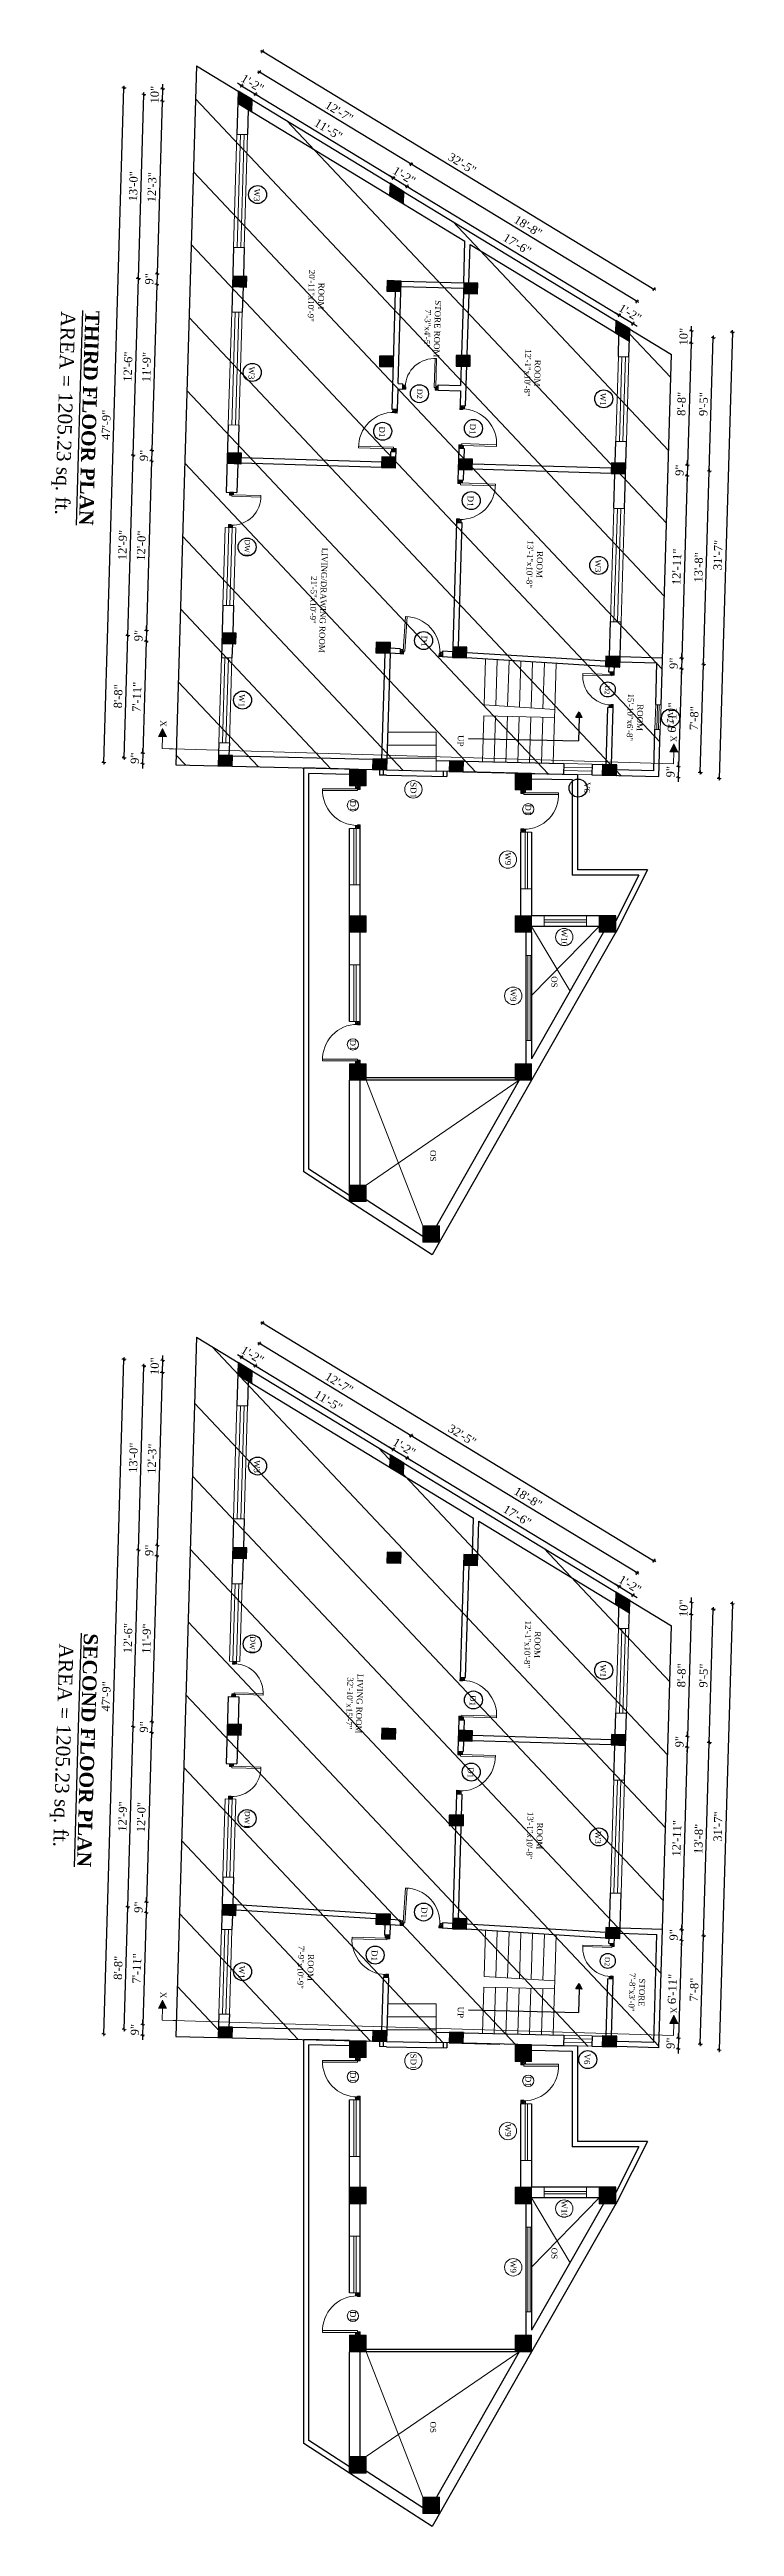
# Model space of a CAD drawing. Header units: inches. Extents: x 4069 to 291496, y -47643 to 12535.
# Drawn here: x 143014 to 143595, y -23487 to -21385 of the extents above; entities that cross this region are included whole.
import ezdxf

# ---------------------------------------------------------------- set-up
doc = ezdxf.new("R2010")
doc.units = ezdxf.units.IN
doc.header["$LTSCALE"] = 5
doc.header["$MEASUREMENT"] = 0
for name, color, linetype, lineweight in [('A-WALL', 7, 'Continuous', 9), ('Dimension', 7, 'Continuous', 18), ('DOOR', 62, 'Continuous', 0), ('Dw', 2, 'Continuous', 18), ('tefriş', 30, 'Continuous', 9)]:
    doc.layers.add(name, color=color, linetype=linetype, lineweight=lineweight)
doc.layers.add('dim line', color=7, linetype='Continuous', lineweight=15, true_color=0xfab2b2)
doc.layers.add('TEXT', color=6, linetype='Continuous')
doc.layers.add('WALL', color=7, linetype='Continuous')
doc.styles.add('ordinary', font='times.ttf')
doc.dimstyles.new('Copy of 96', dxfattribs={"dimtxt": 7, "dimasz": 4, "dimexe": 0.5, "dimexo": 0.5, "dimgap": 3, "dimtad": 1, "dimdec": 1, "dimzin": 11, "dimdsep": 46, "dimlunit": 4, "dimtxsty": 'ordinary', "dimblk": 'OBLIQUE', "dimcen": 0.09, "dimse1": 1, "dimse2": 1, "dimclrt": 6, "dimazin": 0, "dimtfac": 1, "dimtdec": 1, "dimtix": 1, "dimtmove": 2, "dimatfit": 3, "dimldrblk": 'leader', "dimfxl": 0.5, "dimfxlon": 1, "dimtolj": 1, "dimtzin": 0, "dimarcsym": 0})

msp = doc.modelspace()

# ---------------------------------------------------------------- texts
at = {"layer": 'TEXT', "style": 'ordinary'}
for s, height, rotation, p in [('W3', 5, 268.29037351, (143187.34368, -21503.11189)), ('W3', 5, 268.29037351, (143182.83534, -21654.12375)), ('D2', 4.5, 268.29037351, (143325.60847, -21673.07878)), ('W1', 5, 268.29037351, (143480.92728, -21676.49329)), ('D1', 5, 268.28959735, (143293.42215, -21705.0061)), ('D1', 5, 268.28959735, (143370.36786, -21702.58604)), ('D1', 5, 268.29037351, (143368.54216, -21763.73769)), ('DW1', 4.5, 268.29037351, (143179.44965, -21800.78733)), ('W3', 5, 268.29037351, (143476.70587, -21817.89393)), ('D1', 5, 268.28959735, (143329.22546, -21882.53485)), ('D2', 4.1665, 268.28959735, (143484.86866, -21924.77479)), ('W1', 5, 268.29037351, (143174.53277, -21932.22702)), ('V2', 5, 268.29037351, (143537.64687, -21947.27222)), ('UP', 5, 268.28959735, (143360.1157, -21966.96924)), ('SD1', 5, 270, (143319.97201, -22006.94057)), ('V6', 5, 268.29037351, (143467.42415, -22006.83624)), ('D1', 5, 270, (143268.61505, -22022.50299)), ('D1', 5, 270, (143417.35146, -22025.82759)), ('W9', 5, 270, (143400.13145, -22066.49084)), ('W10', 5, 270, (143447.9088, -22131.4767)), ('OS', 5, 270, (143439.50775, -22171.6259)), ('W9', 5, 270, (143404.63145, -22182.15422)), ('D1', 5, 270, (143268.61505, -22225.38543)), ('OS', 5, 270, (143336.67709, -22319.17858)), ('W3', 5, 268.29037351, (143187.34368, -22582.20426)), ('DW1', 4.5, 268.29037351, (143183.87291, -22731.71811)), ('W1', 5, 268.29037351, (143480.92728, -22755.58567)), ('D1', 5, 268.28959735, (143370.36786, -22781.67842)), ('D1', 5, 268.29037351, (143368.54216, -22842.83007)), ('DW1', 4.5, 268.29037351, (143179.44965, -22879.87971)), ('W3', 5, 268.29037351, (143476.70587, -22896.98631)), ('D1', 5, 268.28959735, (143329.22546, -22961.62723)), ('W1', 5, 268.29037351, (143174.53277, -23011.3194)), ('D1', 5, 268.29037351, (143287.03317, -22998.10227)), ('D2', 4.1665, 268.28959735, (143484.86866, -23003.86717)), ('UP', 5, 268.28959735, (143360.1157, -23046.06162)), ('D1', 5, 270, (143268.61505, -23101.59537)), ('SD1', 5, 270, (143319.97201, -23086.03295)), ('V6', 5, 268.29037351, (143467.42415, -23085.92861)), ('D1', 5, 270, (143417.35146, -23104.91997)), ('W9', 5, 270, (143400.13145, -23145.58322)), ('W10', 5, 270, (143447.9088, -23210.56907)), ('W9', 5, 270, (143404.63145, -23261.2466)), ('OS', 5, 270, (143439.50775, -23250.71828)), ('D1', 5, 270, (143268.61505, -23304.47781)), ('OS', 5, 270, (143336.67709, -23398.27096))]:
    msp.add_text(s, height=height, rotation=rotation, dxfattribs=at).set_placement(p)
at = {"layer": 'TEXT', "char_height": 5, "attachment_point": 8, "rotation": 268.28959735, "style": 'ordinary'}
for s, insert in [('ROOM\\P20\'-11"x10\'-9"', (143233.27689, -21594.08793)), ('STORE ROOM\\P7\'-3"x4\'-5"', (143331.79068, -21621.88687)), ('ROOM\\P12\'-1"x10\'-8"', (143416.74793, -21659.4746)), ('LIVING/DRAWING ROOM\\P21\'-5"x10\'-9"', (143235.06991, -21852.20293)), ('ROOM\\P13\'-1"x10\'-8"', (143418.62653, -21821.87343)), ('ROOM\\P15\'-10"x6\'-8"', (143503.76905, -21951.82752)), ('ROOM\\P12\'-1"x10\'-8"', (143416.74793, -22738.56698)), ('LIVING ROOM\\P32\'-10"x15\'-7"', (143265.76556, -22788.67251)), ('ROOM\\P13\'-1"x10\'-8"', (143418.62653, -22900.96581)), ('ROOM\\P7\'-9"x10\'-9"', (143224.34085, -23012.64527)), ('STORE\\P7\'-8"x3\'-0"', (143505.29664, -23033.86088))]:
    msp.add_mtext_dynamic_manual_height_columns(s, width=101.5687276, gutter_width=1720.71691, heights=[0], dxfattribs=dict(at, insert=insert))
at = {"layer": 'TEXT', "char_height": 12, "width": 219.8150831, "attachment_point": 8, "rotation": 268.28959735, "style": 'ordinary'}
for s, insert in [('AREA = 1205.23 sq. ft.', (143017.1378, -21693.50385)), ('{\\fTimes New Roman|b1|i0|c0|p18;\\LTHIRD FLOOR PLAN}', (143041.26078, -21697.81039)), ('AREA = 1205.23 sq. ft.', (143015.60222, -22824.03201)), ('{\\fTimes New Roman|b1|i0|c0|p18;\\LSECOND FLOOR PLAN}', (143039.7252, -22828.33855))]:
    msp.add_mtext(s, dxfattribs=dict(at, insert=insert))

# ---------------------------------------------------------------- blocks, each defined once
blk = doc.blocks.new('C1a')
at = {"color": 1, "ltscale": 5}
for p, q in [((18657.7, 4625.8), (18648.7, 4625.8)), ((18648.7, 4625.8), (18648.8, 4613.8)), ((18657.8, 4613.8), (18657.7, 4625.8)), ((18648.8, 4613.8), (18657.8, 4613.8))]:
    blk.add_line(p, q, dxfattribs=at)
blk = doc.blocks.new('c2a')
at = {"color": 1, "ltscale": 5}
for p, q in [((18091.6, 4625.8), (18084.8, 4613.8)), ((18102, 4625.8), (18091.6, 4625.8)), ((18095.2, 4613.8), (18102, 4625.8)), ((18084.8, 4613.8), (18095.2, 4613.8))]:
    blk.add_line(p, q, dxfattribs=at)
blk = doc.blocks.new('A$C27B36B59')
at = {"layer": 'DOOR'}
for p, q in [((0, 4), (0, 0)), ((2.5, 4), (0, 4)), ((0, 0), (3, 0)), ((2.5, 2.5), (2.5, 4)), ((3, 2.5), (2.5, 2.5)), ((3, 0), (3, 2.5))]:
    blk.add_line(p, q, dxfattribs=at)
for centre, radius, start, end in [((-1.4, -0.5), 4.75, 22.1411, 72.838), ((1.3, 2.1), 1.64, 45.138, 144.8948), ((2.2, 0.3), 2.49, 83.3149, 152.658), ((0.1, 0.4), 2.05, 349.4875, 93.6805), ((2, -0.5), 2.01, 58.7447, 166.495), ((-0.1, 0.3), 1.13, 343.542, 86.947), ((2.1, -0.4), 1.17, 38.2816, 160.1519)]:
    blk.add_arc(centre, radius, start, end, dxfattribs=at)
blk = doc.blocks.new('D2')
at = {"layer": 'DOOR'}
for p, q in [((74474, 24047.6), (74474, 24018.1)), ((74474, 24047.6), (74475.5, 24047.6)), ((74475.5, 24047.6), (74475.5, 24018.1))]:
    blk.add_line(p, q, dxfattribs=at)
blk.add_arc((74474, 24047.6), 29.5, 180, 272.9146, dxfattribs=at)
at = {"layer": 'DOOR', "xscale": -1, "rotation": 180}
blk.add_blockref('A$C27B36B59', (74442, 24050.1), dxfattribs=at)
at = {"layer": 'DOOR', "rotation": 180}
blk.add_blockref('A$C27B36B59', (74478, 24050.1), dxfattribs=at)
blk = doc.blocks.new('x-x')
at = {"ltscale": 5}
for points in [[(11364, -701.5), (11364, -694.5), (11357.1, -698.1)], [(11364, -1135.5), (11364, -1128.5), (11357.1, -1132.1)]]:
    blk.add_hatch(color=256, dxfattribs=at).paths.add_polyline_path(points)
for p, q in [((11364, -694.5), (11357.1, -698.1)), ((11357.1, -698.1), (11364, -701.5)), ((11364, -701.5), (11364, -694.5)), ((11374.1, -698.1), (11364, -698.1)), ((11374.1, -698.1), (11374.1, -1132.1)), ((11364, -1128.5), (11357.1, -1132.1)), ((11357.1, -1132.1), (11364, -1135.5)), ((11364, -1135.5), (11364, -1128.5)), ((11374.1, -1132.1), (11364, -1132.1))]:
    blk.add_line(p, q, dxfattribs=at)
at = {"layer": 'A-WALL', "color": 1, "ltscale": 5}
blk.add_line((11374.1, -1120.1), (11374.1, -1132.1), dxfattribs=at)
at = {"layer": 'TEXT', "style": 'ordinary'}
for p in [(11350.1, -701), (11350.1, -1134.1)]:
    blk.add_text('X', height=5, dxfattribs=at).set_placement(p)
blk = doc.blocks.new('oblique')
at = {"color": 0, "lineweight": -2}
blk.add_line((0.25, 0.25), (-0.25, -0.25), dxfattribs=at)
at = {"layer": 'dim line', "lineweight": 9}
for p, q in [((-0.4375, 0), (0.4375, 0)), ((0, 0.4375), (0, -0.4375))]:
    blk.add_line(p, q, dxfattribs=at)
blk = doc.blocks.new('*D4302')
at = {"layer": 'A-WALL', "color": 0, "lineweight": -2, "ltscale": 50, "transparency": 16777216}
blk.add_line((143077, -23065.4), (143080.1, -22961.5), dxfattribs=at)
at = {"layer": 'Defpoints', "color": 0, "ltscale": 50, "transparency": 16777216}
for p in [(143080.1, -22961.5), (143160, -22963.8), (143156.9, -23067.8)]:
    blk.add_point(p, dxfattribs=at)
at = {"layer": 'A-WALL', "color": 0, "lineweight": -2, "ltscale": 50, "transparency": 16777216, "xscale": 4, "yscale": 4, "zscale": 4}
for p, rotation in [((143080.1, -22961.5), 88.28998542812828), ((143077, -23065.4), 268.2899854281283)]:
    blk.add_blockref('oblique', p, dxfattribs=dict(at, rotation=rotation))
at = {"layer": 'A-WALL', "color": 6, "ltscale": 50, "transparency": 16777216, "insert": (143072, -23013.2), "char_height": 7, "attachment_point": 5, "rotation": 88.29, "style": 'ordinary'}
blk.add_mtext('\\A1;8\'-8"', dxfattribs=at)
blk = doc.blocks.new('_OBLIQUE')
at = {"color": 0, "linetype": 'ByBlock'}
blk.add_line((-0.5, -0.5), (0.5, 0.5), dxfattribs=at)
blk = doc.blocks.new('leader')
at = {"layer": 'Dimension'}
for p, q in [((-4.42, 0), (4.42, 0)), ((0, -4.33), (0, 4.33))]:
    blk.add_line(p, q, dxfattribs=at)
blk = doc.blocks.new('*D4303')
at = {"layer": 'A-WALL', "color": 0, "lineweight": -2, "ltscale": 50, "transparency": 16777216}
blk.add_line((143080.1, -22961.5), (143084.7, -22808.5), dxfattribs=at)
at = {"layer": 'Defpoints', "color": 0, "ltscale": 50, "transparency": 16777216}
for p in [(143084.7, -22808.5), (143164.5, -22810.9), (143160, -22963.8)]:
    blk.add_point(p, dxfattribs=at)
at = {"layer": 'A-WALL', "color": 0, "lineweight": -2, "ltscale": 50, "transparency": 16777216, "xscale": 4, "yscale": 4, "zscale": 4}
for p, rotation in [((143084.7, -22808.5), 88.28998542889812), ((143080.1, -22961.5), 268.2899854288981)]:
    blk.add_blockref('oblique', p, dxfattribs=dict(at, rotation=rotation))
at = {"layer": 'A-WALL', "color": 6, "ltscale": 50, "transparency": 16777216, "insert": (143075.8, -22884.8), "char_height": 7, "attachment_point": 5, "rotation": 88.29, "style": 'ordinary'}
blk.add_mtext('\\A1;12\'-9"', dxfattribs=at)
blk = doc.blocks.new('*D4304')
at = {"layer": 'A-WALL', "color": 0, "lineweight": -2, "ltscale": 50, "transparency": 16777216}
blk.add_line((143084.7, -22808.5), (143089.1, -22658.6), dxfattribs=at)
at = {"layer": 'Defpoints', "color": 0, "ltscale": 50, "transparency": 16777216}
for p in [(143089.1, -22658.6), (143169, -22661), (143164.5, -22810.9)]:
    blk.add_point(p, dxfattribs=at)
at = {"layer": 'A-WALL', "color": 0, "lineweight": -2, "ltscale": 50, "transparency": 16777216, "xscale": 4, "yscale": 4, "zscale": 4}
for p, rotation in [((143089.1, -22658.6), 88.28998542889812), ((143084.7, -22808.5), 268.2899854288981)]:
    blk.add_blockref('oblique', p, dxfattribs=dict(at, rotation=rotation))
at = {"layer": 'A-WALL', "color": 6, "ltscale": 50, "transparency": 16777216, "insert": (143080.3, -22733.4), "char_height": 7, "attachment_point": 5, "rotation": 88.29, "style": 'ordinary'}
blk.add_mtext('\\A1;12\'-6"', dxfattribs=at)
blk = doc.blocks.new('*D4305')
at = {"layer": 'A-WALL', "color": 0, "lineweight": -2, "ltscale": 50, "transparency": 16777216}
blk.add_line((143089.1, -22658.6), (143093.8, -22502.3), dxfattribs=at)
at = {"layer": 'Defpoints', "color": 0, "ltscale": 50, "transparency": 16777216}
for p in [(143093.8, -22502.3), (143173.7, -22504.7), (143169, -22661)]:
    blk.add_point(p, dxfattribs=at)
at = {"layer": 'A-WALL', "color": 0, "lineweight": -2, "ltscale": 50, "transparency": 16777216, "xscale": 4, "yscale": 4, "zscale": 4}
for p, rotation in [((143093.8, -22502.3), 88.28998542889812), ((143089.1, -22658.6), 268.2899854288981)]:
    blk.add_blockref('oblique', p, dxfattribs=dict(at, rotation=rotation))
at = {"layer": 'A-WALL', "color": 6, "ltscale": 50, "transparency": 16777216, "insert": (143084.9, -22580.3), "char_height": 7, "attachment_point": 5, "rotation": 88.29, "style": 'ordinary'}
blk.add_mtext('\\A1;13\'-0"', dxfattribs=at)
blk = doc.blocks.new('*D4306')
at = {"layer": 'A-WALL', "color": 0, "lineweight": -2, "ltscale": 50, "transparency": 16777216}
blk.add_line((143059.8, -23069.4), (143076.9, -22496.7), dxfattribs=at)
at = {"layer": 'Defpoints', "color": 0, "ltscale": 50, "transparency": 16777216}
for p in [(143076.9, -22496.7), (143173.8, -22499.6), (143156.7, -23072.3)]:
    blk.add_point(p, dxfattribs=at)
at = {"layer": 'A-WALL', "color": 0, "lineweight": -2, "ltscale": 50, "transparency": 16777216, "xscale": 4, "yscale": 4, "zscale": 4}
for p, rotation in [((143076.9, -22496.7), 88.28998542889812), ((143059.8, -23069.4), 268.2899854288981)]:
    blk.add_blockref('oblique', p, dxfattribs=dict(at, rotation=rotation))
at = {"layer": 'A-WALL', "color": 6, "ltscale": 50, "transparency": 16777216, "insert": (143061.8, -22782.8), "char_height": 7, "attachment_point": 5, "rotation": 88.29, "style": 'ordinary'}
blk.add_mtext('\\A1;47\'-9"', dxfattribs=at)
blk = doc.blocks.new('*D4307')
at = {"layer": 'A-WALL', "color": 0, "lineweight": -2, "ltscale": 50, "transparency": 16777216}
for p, q in [((143176.6, -22495), (143173.2, -22492.9)), ((143176.6, -22495), (143188.4, -22502.2)), ((143188.4, -22502.2), (143191.8, -22504.2))]:
    blk.add_line(p, q, dxfattribs=at)
at = {"layer": 'Defpoints', "color": 0, "ltscale": 50, "transparency": 16777216}
for p in [(143173.8, -22499.6), (143185.6, -22506.7), (143188.4, -22502.2)]:
    blk.add_point(p, dxfattribs=at)
at = {"layer": 'A-WALL', "color": 0, "lineweight": -2, "ltscale": 50, "transparency": 16777216, "xscale": 4, "yscale": 4, "zscale": 4}
for p, rotation in [((143176.6, -22495), 328.7014709223851), ((143188.4, -22502.2), 148.7014709223851)]:
    blk.add_blockref('oblique', p, dxfattribs=dict(at, rotation=rotation))
at = {"layer": 'A-WALL', "color": 6, "ltscale": 50, "transparency": 16777216, "insert": (143185.9, -22493), "char_height": 7, "attachment_point": 5, "rotation": 328.7015, "style": 'ordinary'}
blk.add_mtext('\\A1;1\'-2"', dxfattribs=at)
blk = doc.blocks.new('*D4308')
at = {"layer": 'A-WALL', "color": 0, "lineweight": -2, "ltscale": 50, "transparency": 16777216}
blk.add_line((143188.4, -22502.2), (143305.3, -22573.2), dxfattribs=at)
at = {"layer": 'Defpoints', "color": 0, "ltscale": 50, "transparency": 16777216}
for p in [(143185.6, -22506.7), (143305.3, -22573.2), (143302.6, -22577.8)]:
    blk.add_point(p, dxfattribs=at)
at = {"layer": 'A-WALL', "color": 0, "lineweight": -2, "ltscale": 50, "transparency": 16777216, "xscale": 4, "yscale": 4, "zscale": 4}
for p, rotation in [((143188.4, -22502.2), 148.7014709242215), ((143305.3, -22573.2), 328.7014709242216)]:
    blk.add_blockref('oblique', p, dxfattribs=dict(at, rotation=rotation))
at = {"layer": 'A-WALL', "color": 6, "ltscale": 50, "transparency": 16777216, "insert": (143250.3, -22532.1), "char_height": 7, "attachment_point": 5, "rotation": 328.7015, "style": 'ordinary'}
blk.add_mtext('\\A1;11\'-5"', dxfattribs=at)
blk = doc.blocks.new('*D4309')
at = {"layer": 'A-WALL', "color": 0, "lineweight": -2, "ltscale": 50, "transparency": 16777216}
for p, q in [((143305.3, -22573.2), (143301.9, -22571.2)), ((143305.3, -22573.2), (143317.1, -22580.4)), ((143317.1, -22580.4), (143320.6, -22582.5))]:
    blk.add_line(p, q, dxfattribs=at)
at = {"layer": 'Defpoints', "color": 0, "ltscale": 50, "transparency": 16777216}
for p in [(143302.6, -22577.8), (143314.4, -22585), (143317.1, -22580.4)]:
    blk.add_point(p, dxfattribs=at)
at = {"layer": 'A-WALL', "color": 0, "lineweight": -2, "ltscale": 50, "transparency": 16777216, "xscale": 4, "yscale": 4, "zscale": 4}
for p, rotation in [((143305.3, -22573.2), 328.7014709242216), ((143317.1, -22580.4), 148.7014709242215)]:
    blk.add_blockref('oblique', p, dxfattribs=dict(at, rotation=rotation))
at = {"layer": 'A-WALL', "color": 6, "ltscale": 50, "transparency": 16777216, "insert": (143314.6, -22571.3), "char_height": 7, "attachment_point": 5, "rotation": 328.7015, "style": 'ordinary'}
blk.add_mtext('\\A1;1\'-2"', dxfattribs=at)
blk = doc.blocks.new('*D4310')
at = {"layer": 'A-WALL', "color": 0, "lineweight": -2, "ltscale": 50, "transparency": 16777216}
blk.add_line((143317.1, -22580.4), (143496.9, -22689.7), dxfattribs=at)
at = {"layer": 'Defpoints', "color": 0, "ltscale": 50, "transparency": 16777216}
for p in [(143314.4, -22585), (143494.2, -22694.3), (143496.9, -22689.7)]:
    blk.add_point(p, dxfattribs=at)
at = {"layer": 'A-WALL', "color": 0, "lineweight": -2, "ltscale": 50, "transparency": 16777216, "xscale": 4, "yscale": 4, "zscale": 4}
for p, rotation in [((143317.1, -22580.4), 148.7014709242215), ((143496.9, -22689.7), 328.7014709242216)]:
    blk.add_blockref('oblique', p, dxfattribs=dict(at, rotation=rotation))
at = {"layer": 'A-WALL', "color": 6, "ltscale": 50, "transparency": 16777216, "insert": (143410.5, -22629.5), "char_height": 7, "attachment_point": 5, "rotation": 328.7015, "style": 'ordinary'}
blk.add_mtext('\\A1;17\'-6"', dxfattribs=at)
blk = doc.blocks.new('*D4311')
at = {"layer": 'A-WALL', "color": 0, "lineweight": -2, "ltscale": 50, "transparency": 16777216}
for p, q in [((143496.9, -22689.7), (143493.5, -22687.7)), ((143496.9, -22689.7), (143508.7, -22696.9)), ((143508.7, -22696.9), (143512.2, -22699))]:
    blk.add_line(p, q, dxfattribs=at)
at = {"layer": 'Defpoints', "color": 0, "ltscale": 50, "transparency": 16777216}
for p in [(143494.2, -22694.3), (143506, -22701.5), (143508.7, -22696.9)]:
    blk.add_point(p, dxfattribs=at)
at = {"layer": 'A-WALL', "color": 0, "lineweight": -2, "ltscale": 50, "transparency": 16777216, "xscale": 4, "yscale": 4, "zscale": 4}
for p, rotation in [((143496.9, -22689.7), 328.7014709242216), ((143508.7, -22696.9), 148.7014709242215)]:
    blk.add_blockref('oblique', p, dxfattribs=dict(at, rotation=rotation))
at = {"layer": 'A-WALL', "color": 6, "ltscale": 50, "transparency": 16777216, "insert": (143506.2, -22687.8), "char_height": 7, "attachment_point": 5, "rotation": 328.7015, "style": 'ordinary'}
blk.add_mtext('\\A1;1\'-2"', dxfattribs=at)
blk = doc.blocks.new('*D4312')
at = {"layer": 'A-WALL', "color": 0, "lineweight": -2, "ltscale": 50, "transparency": 16777216}
blk.add_line((143512.1, -22678.1), (143320.5, -22561.6), dxfattribs=at)
at = {"layer": 'Defpoints', "color": 0, "ltscale": 50, "transparency": 16777216}
for p in [(143320.5, -22561.6), (143308.5, -22581.4), (143500.1, -22697.9)]:
    blk.add_point(p, dxfattribs=at)
at = {"layer": 'A-WALL', "color": 0, "lineweight": -2, "ltscale": 50, "transparency": 16777216, "xscale": 4, "yscale": 4, "zscale": 4}
for p, rotation in [((143320.5, -22561.6), 148.7014709223947), ((143512.1, -22678.1), 328.7014709223947)]:
    blk.add_blockref('oblique', p, dxfattribs=dict(at, rotation=rotation))
at = {"layer": 'A-WALL', "color": 6, "ltscale": 50, "transparency": 16777216, "insert": (143419.7, -22614.3), "char_height": 7, "attachment_point": 5, "rotation": 328.7015, "style": 'ordinary'}
blk.add_mtext('\\A1;18\'-8"', dxfattribs=at)
blk = doc.blocks.new('*D4313')
at = {"layer": 'A-WALL', "color": 0, "lineweight": -2, "ltscale": 50, "transparency": 16777216}
blk.add_line((143320.5, -22561.6), (143191.8, -22483.4), dxfattribs=at)
at = {"layer": 'Defpoints', "color": 0, "ltscale": 50, "transparency": 16777216}
for p in [(143191.8, -22483.4), (143179.7, -22503.1), (143308.5, -22581.4)]:
    blk.add_point(p, dxfattribs=at)
at = {"layer": 'A-WALL', "color": 0, "lineweight": -2, "ltscale": 50, "transparency": 16777216, "xscale": 4, "yscale": 4, "zscale": 4}
for p, rotation in [((143191.8, -22483.4), 148.7014709242215), ((143320.5, -22561.6), 328.7014709242214)]:
    blk.add_blockref('oblique', p, dxfattribs=dict(at, rotation=rotation))
at = {"layer": 'A-WALL', "color": 6, "ltscale": 50, "transparency": 16777216, "insert": (143259.5, -22516.9), "char_height": 7, "attachment_point": 5, "rotation": 328.7015, "style": 'ordinary'}
blk.add_mtext('\\A1;12\'-7"', dxfattribs=at)
blk = doc.blocks.new('*D4314')
at = {"layer": 'A-WALL', "color": 0, "lineweight": -2, "ltscale": 50, "transparency": 16777216}
blk.add_line((143194.4, -22465.8), (143526.5, -22667.7), dxfattribs=at)
at = {"layer": 'Defpoints', "color": 0, "ltscale": 50, "transparency": 16777216}
for p in [(143173.8, -22499.6), (143526.5, -22667.7), (143506, -22701.5)]:
    blk.add_point(p, dxfattribs=at)
at = {"layer": 'A-WALL', "color": 0, "lineweight": -2, "ltscale": 50, "transparency": 16777216, "xscale": 4, "yscale": 4, "zscale": 4}
for p, rotation in [((143194.4, -22465.8), 148.7014709224015), ((143526.5, -22667.7), 328.7014709224015)]:
    blk.add_blockref('oblique', p, dxfattribs=dict(at, rotation=rotation))
at = {"layer": 'A-WALL', "color": 6, "ltscale": 50, "transparency": 16777216, "insert": (143363.8, -22561.1), "char_height": 7, "attachment_point": 5, "rotation": 328.7015, "style": 'ordinary'}
blk.add_mtext('\\A1;32\'-5"', dxfattribs=at)
blk = doc.blocks.new('*D4315')
at = {"layer": 'A-WALL', "color": 0, "lineweight": -2, "ltscale": 50, "transparency": 16777216}
for p, q in [((143558.3, -22703), (143558.4, -22699)), ((143558, -22713.4), (143557.9, -22717.4)), ((143558.3, -22703), (143558, -22713.4))]:
    blk.add_line(p, q, dxfattribs=at)
at = {"layer": 'Defpoints', "color": 0, "ltscale": 50, "transparency": 16777216}
for p in [(143506, -22701.5), (143505.7, -22711.8), (143558, -22713.4)]:
    blk.add_point(p, dxfattribs=at)
at = {"layer": 'A-WALL', "color": 0, "lineweight": -2, "ltscale": 50, "transparency": 16777216, "xscale": 4, "yscale": 4, "zscale": 4}
for p, rotation in [((143558.3, -22703), 268.2899854281703), ((143558, -22713.4), 88.28998542817027)]:
    blk.add_blockref('oblique', p, dxfattribs=dict(at, rotation=rotation))
at = {"layer": 'A-WALL', "color": 6, "ltscale": 50, "transparency": 16777216, "insert": (143551.6, -22708), "char_height": 7, "attachment_point": 5, "rotation": 88.29, "style": 'ordinary'}
blk.add_mtext('\\A1;10"', dxfattribs=at)
blk = doc.blocks.new('*D4316')
at = {"layer": 'A-WALL', "color": 0, "lineweight": -2, "ltscale": 50, "transparency": 16777216}
blk.add_line((143558, -22713.4), (143554.9, -22817), dxfattribs=at)
at = {"layer": 'Defpoints', "color": 0, "ltscale": 50, "transparency": 16777216}
for p in [(143505.7, -22711.8), (143502.6, -22815.4), (143554.9, -22817)]:
    blk.add_point(p, dxfattribs=at)
at = {"layer": 'A-WALL', "color": 0, "lineweight": -2, "ltscale": 50, "transparency": 16777216, "xscale": 4, "yscale": 4, "zscale": 4}
for p, rotation in [((143558, -22713.4), 88.28998542889815), ((143554.9, -22817), 268.2899854288981)]:
    blk.add_blockref('oblique', p, dxfattribs=dict(at, rotation=rotation))
at = {"layer": 'A-WALL', "color": 6, "ltscale": 50, "transparency": 16777216, "insert": (143549.9, -22765), "char_height": 7, "attachment_point": 5, "rotation": 88.29, "style": 'ordinary'}
blk.add_mtext('\\A1;8\'-8"', dxfattribs=at)
blk = doc.blocks.new('*D4317')
at = {"layer": 'A-WALL', "color": 0, "lineweight": -2, "ltscale": 50, "transparency": 16777216}
for p, q in [((143554.6, -22826), (143554.5, -22830)), ((143554.9, -22817), (143554.6, -22826)), ((143554.9, -22817), (143555, -22813))]:
    blk.add_line(p, q, dxfattribs=at)
at = {"layer": 'Defpoints', "color": 0, "ltscale": 50, "transparency": 16777216}
for p in [(143502.3, -22824.4), (143502.6, -22815.4), (143554.6, -22826)]:
    blk.add_point(p, dxfattribs=at)
at = {"layer": 'A-WALL', "color": 0, "lineweight": -2, "ltscale": 50, "transparency": 16777216, "xscale": 4, "yscale": 4, "zscale": 4}
for p, rotation in [((143554.6, -22826), 88.28998542889815), ((143554.9, -22817), 268.2899854288981)]:
    blk.add_blockref('oblique', p, dxfattribs=dict(at, rotation=rotation))
at = {"layer": 'A-WALL', "color": 6, "ltscale": 50, "transparency": 16777216, "insert": (143548.2, -22821.3), "char_height": 7, "attachment_point": 5, "rotation": 88.29, "style": 'ordinary'}
blk.add_mtext('\\A1;9"', dxfattribs=at)
blk = doc.blocks.new('*D4318')
at = {"layer": 'A-WALL', "color": 0, "lineweight": -2, "ltscale": 50, "transparency": 16777216}
blk.add_line((143554.6, -22826), (143550, -22980.9), dxfattribs=at)
at = {"layer": 'Defpoints', "color": 0, "ltscale": 50, "transparency": 16777216}
for p in [(143502.3, -22824.4), (143497.7, -22979.3), (143550, -22980.9)]:
    blk.add_point(p, dxfattribs=at)
at = {"layer": 'A-WALL', "color": 0, "lineweight": -2, "ltscale": 50, "transparency": 16777216, "xscale": 4, "yscale": 4, "zscale": 4}
for p, rotation in [((143554.6, -22826), 88.28998542889815), ((143550, -22980.9), 268.2899854288981)]:
    blk.add_blockref('oblique', p, dxfattribs=dict(at, rotation=rotation))
at = {"layer": 'A-WALL', "color": 6, "ltscale": 50, "transparency": 16777216, "insert": (143545.8, -22903.3), "char_height": 7, "attachment_point": 5, "rotation": 88.29, "style": 'ordinary'}
blk.add_mtext('\\A1;12\'-11"', dxfattribs=at)
blk = doc.blocks.new('*D4319')
at = {"layer": 'A-WALL', "color": 0, "lineweight": -2, "ltscale": 50, "transparency": 16777216}
for p, q in [((143549.8, -22989.9), (143549.6, -22993.9)), ((143550, -22980.9), (143549.8, -22989.9)), ((143550, -22980.9), (143550.1, -22976.9))]:
    blk.add_line(p, q, dxfattribs=at)
at = {"layer": 'Defpoints', "color": 0, "ltscale": 50, "transparency": 16777216}
for p in [(143497.4, -22988.3), (143497.7, -22979.3), (143549.8, -22989.9)]:
    blk.add_point(p, dxfattribs=at)
at = {"layer": 'A-WALL', "color": 0, "lineweight": -2, "ltscale": 50, "transparency": 16777216, "xscale": 4, "yscale": 4, "zscale": 4}
for p, rotation in [((143549.8, -22989.9), 88.28998542889815), ((143550, -22980.9), 268.2899854288981)]:
    blk.add_blockref('oblique', p, dxfattribs=dict(at, rotation=rotation))
at = {"layer": 'A-WALL', "color": 6, "ltscale": 50, "transparency": 16777216, "insert": (143543.3, -22985.2), "char_height": 7, "attachment_point": 5, "rotation": 88.29, "style": 'ordinary'}
blk.add_mtext('\\A1;9"', dxfattribs=at)
blk = doc.blocks.new('*D4320')
at = {"layer": 'A-WALL', "color": 0, "lineweight": -2, "ltscale": 50, "transparency": 16777216}
blk.add_line((143549.8, -22989.9), (143547.3, -23072.9), dxfattribs=at)
at = {"layer": 'Defpoints', "color": 0, "ltscale": 50, "transparency": 16777216}
for p in [(143497.4, -22988.3), (143494.9, -23071.3), (143547.3, -23072.9)]:
    blk.add_point(p, dxfattribs=at)
at = {"layer": 'A-WALL', "color": 0, "lineweight": -2, "ltscale": 50, "transparency": 16777216, "xscale": 4, "yscale": 4, "zscale": 4}
for p, rotation in [((143549.8, -22989.9), 88.28998542889815), ((143547.3, -23072.9), 268.2899854288981)]:
    blk.add_blockref('oblique', p, dxfattribs=dict(at, rotation=rotation))
at = {"layer": 'A-WALL', "color": 6, "ltscale": 50, "transparency": 16777216, "insert": (143542, -23031.2), "char_height": 7, "attachment_point": 5, "rotation": 88.29, "style": 'ordinary'}
blk.add_mtext('\\A1;6\'-11"', dxfattribs=at)
blk = doc.blocks.new('*D4321')
at = {"layer": 'A-WALL', "color": 0, "lineweight": -2, "ltscale": 50, "transparency": 16777216}
for p, q in [((143547.3, -23072.9), (143547, -23081.9)), ((143547.3, -23072.9), (143547.4, -23068.9)), ((143547, -23081.9), (143546.9, -23085.9))]:
    blk.add_line(p, q, dxfattribs=at)
at = {"layer": 'Defpoints', "color": 0, "ltscale": 50, "transparency": 16777216}
for p in [(143494.7, -23080.3), (143494.9, -23071.3), (143547, -23081.9)]:
    blk.add_point(p, dxfattribs=at)
at = {"layer": 'A-WALL', "color": 0, "lineweight": -2, "ltscale": 50, "transparency": 16777216, "xscale": 4, "yscale": 4, "zscale": 4}
for p, rotation in [((143547, -23081.9), 88.28998542889815), ((143547.3, -23072.9), 268.2899854288981)]:
    blk.add_blockref('oblique', p, dxfattribs=dict(at, rotation=rotation))
at = {"layer": 'A-WALL', "color": 6, "ltscale": 50, "transparency": 16777216, "insert": (143540.6, -23077.2), "char_height": 7, "attachment_point": 5, "rotation": 88.29, "style": 'ordinary'}
blk.add_mtext('\\A1;9"', dxfattribs=at)
blk = doc.blocks.new('*D4322')
at = {"layer": 'A-WALL', "color": 0, "lineweight": -2, "ltscale": 50, "transparency": 16777216}
blk.add_line((143565.8, -23077.9), (143568.6, -22986), dxfattribs=at)
at = {"layer": 'Defpoints', "color": 0, "ltscale": 50, "transparency": 16777216}
for p in [(143497.5, -22983.8), (143568.6, -22986), (143494.8, -23075.8)]:
    blk.add_point(p, dxfattribs=at)
at = {"layer": 'A-WALL', "color": 0, "lineweight": -2, "ltscale": 50, "transparency": 16777216, "xscale": 4, "yscale": 4, "zscale": 4}
for p, rotation in [((143568.6, -22986), 88.28998542811846), ((143565.8, -23077.9), 268.2899854281184)]:
    blk.add_blockref('oblique', p, dxfattribs=dict(at, rotation=rotation))
at = {"layer": 'A-WALL', "color": 6, "ltscale": 50, "transparency": 16777216, "insert": (143560.6, -23031.8), "char_height": 7, "attachment_point": 5, "rotation": 88.29, "style": 'ordinary'}
blk.add_mtext('\\A1;7\'-8"', dxfattribs=at)
blk = doc.blocks.new('*D4323')
at = {"layer": 'A-WALL', "color": 0, "lineweight": -2, "ltscale": 50, "transparency": 16777216}
blk.add_line((143568.6, -22986), (143573.4, -22822), dxfattribs=at)
at = {"layer": 'Defpoints', "color": 0, "ltscale": 50, "transparency": 16777216}
for p in [(143502.4, -22819.9), (143573.4, -22822), (143497.5, -22983.8)]:
    blk.add_point(p, dxfattribs=at)
at = {"layer": 'A-WALL', "color": 0, "lineweight": -2, "ltscale": 50, "transparency": 16777216, "xscale": 4, "yscale": 4, "zscale": 4}
for p, rotation in [((143573.4, -22822), 88.28998542889812), ((143568.6, -22986), 268.2899854288981)]:
    blk.add_blockref('oblique', p, dxfattribs=dict(at, rotation=rotation))
at = {"layer": 'A-WALL', "color": 6, "ltscale": 50, "transparency": 16777216, "insert": (143564.4, -22903.8), "char_height": 7, "attachment_point": 5, "rotation": 88.29, "style": 'ordinary'}
blk.add_mtext('\\A1;13\'-8"', dxfattribs=at)
blk = doc.blocks.new('*D4324')
at = {"layer": 'A-WALL', "color": 0, "lineweight": -2, "ltscale": 50, "transparency": 16777216}
blk.add_line((143573.4, -22822), (143576.8, -22708.8), dxfattribs=at)
at = {"layer": 'Defpoints', "color": 0, "ltscale": 50, "transparency": 16777216}
for p in [(143505.8, -22706.6), (143576.8, -22708.8), (143502.4, -22819.9)]:
    blk.add_point(p, dxfattribs=at)
at = {"layer": 'A-WALL', "color": 0, "lineweight": -2, "ltscale": 50, "transparency": 16777216, "xscale": 4, "yscale": 4, "zscale": 4}
for p, rotation in [((143576.8, -22708.8), 88.28998542889812), ((143573.4, -22822), 268.2899854288981)]:
    blk.add_blockref('oblique', p, dxfattribs=dict(at, rotation=rotation))
at = {"layer": 'A-WALL', "color": 6, "ltscale": 50, "transparency": 16777216, "insert": (143568.6, -22765.2), "char_height": 7, "attachment_point": 5, "rotation": 88.29, "style": 'ordinary'}
blk.add_mtext('\\A1;9\'-5"', dxfattribs=at)
blk = doc.blocks.new('*D4325')
at = {"layer": 'A-WALL', "color": 0, "lineweight": -2, "ltscale": 50, "transparency": 16777216}
blk.add_line((143593, -22704.1), (143581.7, -23082.9), dxfattribs=at)
at = {"layer": 'Defpoints', "color": 0, "ltscale": 50, "transparency": 16777216}
for p in [(143506, -22701.5), (143494.7, -23080.3), (143581.7, -23082.9)]:
    blk.add_point(p, dxfattribs=at)
at = {"layer": 'A-WALL', "color": 0, "lineweight": -2, "ltscale": 50, "transparency": 16777216, "xscale": 4, "yscale": 4, "zscale": 4}
for p, rotation in [((143593, -22704.1), 88.28998542889815), ((143581.7, -23082.9), 268.2899854288981)]:
    blk.add_blockref('oblique', p, dxfattribs=dict(at, rotation=rotation))
at = {"layer": 'A-WALL', "color": 6, "ltscale": 50, "transparency": 16777216, "insert": (143580.8, -22893.3), "char_height": 7, "attachment_point": 5, "rotation": 88.29, "style": 'ordinary'}
blk.add_mtext('\\A1;31\'-7"', dxfattribs=at)
blk = doc.blocks.new('*D4326')
at = {"layer": 'A-WALL', "color": 0, "lineweight": -2, "ltscale": 50, "transparency": 16777216}
for p, q in [((143109.4, -22508), (143109.3, -22512)), ((143109.7, -22497.6), (143109.4, -22508)), ((143109.7, -22497.6), (143109.9, -22493.6))]:
    blk.add_line(p, q, dxfattribs=at)
at = {"layer": 'Defpoints', "color": 0, "ltscale": 50, "transparency": 16777216}
for p in [(143109.4, -22508), (143173.5, -22509.9), (143173.8, -22499.6)]:
    blk.add_point(p, dxfattribs=at)
at = {"layer": 'A-WALL', "color": 0, "lineweight": -2, "ltscale": 50, "transparency": 16777216, "xscale": 4, "yscale": 4, "zscale": 4}
for p, rotation in [((143109.4, -22508), 88.28998542889812), ((143109.7, -22497.6), 268.2899854288981)]:
    blk.add_blockref('oblique', p, dxfattribs=dict(at, rotation=rotation))
at = {"layer": 'A-WALL', "color": 6, "ltscale": 50, "transparency": 16777216, "insert": (143103, -22502.6), "char_height": 7, "attachment_point": 5, "rotation": 88.29, "style": 'ordinary'}
blk.add_mtext('\\A1;10"', dxfattribs=at)
blk = doc.blocks.new('*D4327')
at = {"layer": 'A-WALL', "color": 0, "lineweight": -2, "ltscale": 50, "transparency": 16777216}
blk.add_line((143109.4, -22508), (143105.1, -22654.6), dxfattribs=at)
at = {"layer": 'Defpoints', "color": 0, "ltscale": 50, "transparency": 16777216}
for p in [(143173.5, -22509.9), (143105.1, -22654.6), (143169.2, -22656.5)]:
    blk.add_point(p, dxfattribs=at)
at = {"layer": 'A-WALL', "color": 0, "lineweight": -2, "ltscale": 50, "transparency": 16777216, "xscale": 4, "yscale": 4, "zscale": 4}
for p, rotation in [((143109.4, -22508), 88.28998542889815), ((143105.1, -22654.6), 268.2899854288981)]:
    blk.add_blockref('oblique', p, dxfattribs=dict(at, rotation=rotation))
at = {"layer": 'A-WALL', "color": 6, "ltscale": 50, "transparency": 16777216, "insert": (143100.7, -22581.1), "char_height": 7, "attachment_point": 5, "rotation": 88.29, "style": 'ordinary'}
blk.add_mtext('\\A1;12\'-3"', dxfattribs=at)
blk = doc.blocks.new('*D4328')
at = {"layer": 'A-WALL', "color": 0, "lineweight": -2, "ltscale": 50, "transparency": 16777216}
for p, q in [((143105.1, -22654.6), (143104.8, -22663.6)), ((143105.1, -22654.6), (143105.2, -22650.6)), ((143104.8, -22663.6), (143104.7, -22667.6))]:
    blk.add_line(p, q, dxfattribs=at)
at = {"layer": 'Defpoints', "color": 0, "ltscale": 50, "transparency": 16777216}
for p in [(143169.2, -22656.5), (143104.8, -22663.6), (143168.9, -22665.5)]:
    blk.add_point(p, dxfattribs=at)
at = {"layer": 'A-WALL', "color": 0, "lineweight": -2, "ltscale": 50, "transparency": 16777216, "xscale": 4, "yscale": 4, "zscale": 4}
for p, rotation in [((143105.1, -22654.6), 268.2899854288981), ((143104.8, -22663.6), 88.28998542889812)]:
    blk.add_blockref('oblique', p, dxfattribs=dict(at, rotation=rotation))
at = {"layer": 'A-WALL', "color": 6, "ltscale": 50, "transparency": 16777216, "insert": (143098.4, -22658.9), "char_height": 7, "attachment_point": 5, "rotation": 88.29, "style": 'ordinary'}
blk.add_mtext('\\A1;9"', dxfattribs=at)
blk = doc.blocks.new('*D4329')
at = {"layer": 'A-WALL', "color": 0, "lineweight": -2, "ltscale": 50, "transparency": 16777216}
blk.add_line((143104.8, -22663.6), (143100.6, -22804.5), dxfattribs=at)
at = {"layer": 'Defpoints', "color": 0, "ltscale": 50, "transparency": 16777216}
for p in [(143168.9, -22665.5), (143100.6, -22804.5), (143164.7, -22806.4)]:
    blk.add_point(p, dxfattribs=at)
at = {"layer": 'A-WALL', "color": 0, "lineweight": -2, "ltscale": 50, "transparency": 16777216, "xscale": 4, "yscale": 4, "zscale": 4}
for p, rotation in [((143104.8, -22663.6), 88.28998542889815), ((143100.6, -22804.5), 268.2899854288981)]:
    blk.add_blockref('oblique', p, dxfattribs=dict(at, rotation=rotation))
at = {"layer": 'A-WALL', "color": 6, "ltscale": 50, "transparency": 16777216, "insert": (143096.1, -22733.8), "char_height": 7, "attachment_point": 5, "rotation": 88.29, "style": 'ordinary'}
blk.add_mtext('\\A1;11\'-9"', dxfattribs=at)
blk = doc.blocks.new('*D4330')
at = {"layer": 'A-WALL', "color": 0, "lineweight": -2, "ltscale": 50, "transparency": 16777216}
for p, q in [((143100.6, -22804.5), (143100.3, -22813.5)), ((143100.6, -22804.5), (143100.7, -22800.5)), ((143100.3, -22813.5), (143100.2, -22817.5))]:
    blk.add_line(p, q, dxfattribs=at)
at = {"layer": 'Defpoints', "color": 0, "ltscale": 50, "transparency": 16777216}
for p in [(143164.7, -22806.4), (143100.3, -22813.5), (143164.4, -22815.4)]:
    blk.add_point(p, dxfattribs=at)
at = {"layer": 'A-WALL', "color": 0, "lineweight": -2, "ltscale": 50, "transparency": 16777216, "xscale": 4, "yscale": 4, "zscale": 4}
for p, rotation in [((143100.6, -22804.5), 268.2899854288981), ((143100.3, -22813.5), 88.28998542889812)]:
    blk.add_blockref('oblique', p, dxfattribs=dict(at, rotation=rotation))
at = {"layer": 'A-WALL', "color": 6, "ltscale": 50, "transparency": 16777216, "insert": (143093.9, -22808.8), "char_height": 7, "attachment_point": 5, "rotation": 88.29, "style": 'ordinary'}
blk.add_mtext('\\A1;9"', dxfattribs=at)
blk = doc.blocks.new('*D4331')
at = {"layer": 'A-WALL', "color": 0, "lineweight": -2, "ltscale": 50, "transparency": 16777216}
blk.add_line((143100.3, -22813.5), (143096, -22957.4), dxfattribs=at)
at = {"layer": 'Defpoints', "color": 0, "ltscale": 50, "transparency": 16777216}
for p in [(143164.4, -22815.4), (143096, -22957.4), (143160.1, -22959.3)]:
    blk.add_point(p, dxfattribs=at)
at = {"layer": 'A-WALL', "color": 0, "lineweight": -2, "ltscale": 50, "transparency": 16777216, "xscale": 4, "yscale": 4, "zscale": 4}
for p, rotation in [((143100.3, -22813.5), 88.28998542889815), ((143096, -22957.4), 268.2899854288981)]:
    blk.add_blockref('oblique', p, dxfattribs=dict(at, rotation=rotation))
at = {"layer": 'A-WALL', "color": 6, "ltscale": 50, "transparency": 16777216, "insert": (143091.6, -22885.3), "char_height": 7, "attachment_point": 5, "rotation": 88.29, "style": 'ordinary'}
blk.add_mtext('\\A1;12\'-0"', dxfattribs=at)
blk = doc.blocks.new('*D4332')
at = {"layer": 'A-WALL', "color": 0, "lineweight": -2, "ltscale": 50, "transparency": 16777216}
for p, q in [((143096, -22957.4), (143096.1, -22953.4)), ((143095.8, -22966.4), (143095.6, -22970.4)), ((143096, -22957.4), (143095.8, -22966.4))]:
    blk.add_line(p, q, dxfattribs=at)
at = {"layer": 'Defpoints', "color": 0, "ltscale": 50, "transparency": 16777216}
for p in [(143095.8, -22966.4), (143159.8, -22968.3), (143160.1, -22959.3)]:
    blk.add_point(p, dxfattribs=at)
at = {"layer": 'A-WALL', "color": 0, "lineweight": -2, "ltscale": 50, "transparency": 16777216, "xscale": 4, "yscale": 4, "zscale": 4}
for p, rotation in [((143095.8, -22966.4), 88.28998542889812), ((143096, -22957.4), 268.2899854288981)]:
    blk.add_blockref('oblique', p, dxfattribs=dict(at, rotation=rotation))
at = {"layer": 'A-WALL', "color": 6, "ltscale": 50, "transparency": 16777216, "insert": (143089.3, -22961.7), "char_height": 7, "attachment_point": 5, "rotation": 88.29, "style": 'ordinary'}
blk.add_mtext('\\A1;9"', dxfattribs=at)
blk = doc.blocks.new('*D4333')
at = {"layer": 'A-WALL', "color": 0, "lineweight": -2, "ltscale": 50, "transparency": 16777216}
blk.add_line((143095.8, -22966.4), (143092.9, -23061.4), dxfattribs=at)
at = {"layer": 'Defpoints', "color": 0, "ltscale": 50, "transparency": 16777216}
for p in [(143159.8, -22968.3), (143092.9, -23061.4), (143157, -23063.3)]:
    blk.add_point(p, dxfattribs=at)
at = {"layer": 'A-WALL', "color": 0, "lineweight": -2, "ltscale": 50, "transparency": 16777216, "xscale": 4, "yscale": 4, "zscale": 4}
for p, rotation in [((143095.8, -22966.4), 88.28998542889815), ((143092.9, -23061.4), 268.2899854288981)]:
    blk.add_blockref('oblique', p, dxfattribs=dict(at, rotation=rotation))
at = {"layer": 'A-WALL', "color": 6, "ltscale": 50, "transparency": 16777216, "insert": (143087.8, -23013.7), "char_height": 7, "attachment_point": 5, "rotation": 88.29, "style": 'ordinary'}
blk.add_mtext('\\A1;7\'-11"', dxfattribs=at)
blk = doc.blocks.new('*D4334')
at = {"layer": 'A-WALL', "color": 0, "lineweight": -2, "ltscale": 50, "transparency": 16777216}
for p, q in [((143092.9, -23061.4), (143093, -23057.4)), ((143092.6, -23070.4), (143092.5, -23074.4)), ((143092.9, -23061.4), (143092.6, -23070.4))]:
    blk.add_line(p, q, dxfattribs=at)
at = {"layer": 'Defpoints', "color": 0, "ltscale": 50, "transparency": 16777216}
for p in [(143092.6, -23070.4), (143156.7, -23072.3), (143157, -23063.3)]:
    blk.add_point(p, dxfattribs=at)
at = {"layer": 'A-WALL', "color": 0, "lineweight": -2, "ltscale": 50, "transparency": 16777216, "xscale": 4, "yscale": 4, "zscale": 4}
for p, rotation in [((143092.9, -23061.4), 268.2899854288981), ((143092.6, -23070.4), 88.28998542889812)]:
    blk.add_blockref('oblique', p, dxfattribs=dict(at, rotation=rotation))
at = {"layer": 'A-WALL', "color": 6, "ltscale": 50, "transparency": 16777216, "insert": (143086.2, -23065.7), "char_height": 7, "attachment_point": 5, "rotation": 88.29, "style": 'ordinary'}
blk.add_mtext('\\A1;9"', dxfattribs=at)
blk = doc.blocks.new('*D4369')
at = {"layer": 'A-WALL', "color": 0, "lineweight": -2, "ltscale": 50, "transparency": 16777216}
blk.add_line((143077, -21986.3), (143080.1, -21882.4), dxfattribs=at)
at = {"layer": 'Defpoints', "color": 0, "ltscale": 50, "transparency": 16777216}
for p in [(143080.1, -21882.4), (143160, -21884.8), (143156.9, -21988.7)]:
    blk.add_point(p, dxfattribs=at)
at = {"layer": 'A-WALL', "color": 0, "lineweight": -2, "ltscale": 50, "transparency": 16777216, "xscale": 4, "yscale": 4, "zscale": 4}
for p, rotation in [((143080.1, -21882.4), 88.28998542795198), ((143077, -21986.3), 268.289985427952)]:
    blk.add_blockref('oblique', p, dxfattribs=dict(at, rotation=rotation))
at = {"layer": 'A-WALL', "color": 6, "ltscale": 50, "transparency": 16777216, "insert": (143072, -21934.1), "char_height": 7, "attachment_point": 5, "rotation": 88.29, "style": 'ordinary'}
blk.add_mtext('\\A1;8\'-8"', dxfattribs=at)
blk = doc.blocks.new('*D4370')
at = {"layer": 'A-WALL', "color": 0, "lineweight": -2, "ltscale": 50, "transparency": 16777216}
blk.add_line((143080.1, -21882.4), (143084.7, -21729.4), dxfattribs=at)
at = {"layer": 'Defpoints', "color": 0, "ltscale": 50, "transparency": 16777216}
for p in [(143084.7, -21729.4), (143164.5, -21731.8), (143160, -21884.8)]:
    blk.add_point(p, dxfattribs=at)
at = {"layer": 'A-WALL', "color": 0, "lineweight": -2, "ltscale": 50, "transparency": 16777216, "xscale": 4, "yscale": 4, "zscale": 4}
for p, rotation in [((143084.7, -21729.4), 88.28998542889812), ((143080.1, -21882.4), 268.2899854288981)]:
    blk.add_blockref('oblique', p, dxfattribs=dict(at, rotation=rotation))
at = {"layer": 'A-WALL', "color": 6, "ltscale": 50, "transparency": 16777216, "insert": (143075.8, -21805.7), "char_height": 7, "attachment_point": 5, "rotation": 88.29, "style": 'ordinary'}
blk.add_mtext('\\A1;12\'-9"', dxfattribs=at)
blk = doc.blocks.new('*D4371')
at = {"layer": 'A-WALL', "color": 0, "lineweight": -2, "ltscale": 50, "transparency": 16777216}
blk.add_line((143084.7, -21729.4), (143089.1, -21579.5), dxfattribs=at)
at = {"layer": 'Defpoints', "color": 0, "ltscale": 50, "transparency": 16777216}
for p in [(143089.1, -21579.5), (143169, -21581.9), (143164.5, -21731.8)]:
    blk.add_point(p, dxfattribs=at)
at = {"layer": 'A-WALL', "color": 0, "lineweight": -2, "ltscale": 50, "transparency": 16777216, "xscale": 4, "yscale": 4, "zscale": 4}
for p, rotation in [((143089.1, -21579.5), 88.28998542889812), ((143084.7, -21729.4), 268.2899854288981)]:
    blk.add_blockref('oblique', p, dxfattribs=dict(at, rotation=rotation))
at = {"layer": 'A-WALL', "color": 6, "ltscale": 50, "transparency": 16777216, "insert": (143080.3, -21654.3), "char_height": 7, "attachment_point": 5, "rotation": 88.29, "style": 'ordinary'}
blk.add_mtext('\\A1;12\'-6"', dxfattribs=at)
blk = doc.blocks.new('*D4372')
at = {"layer": 'A-WALL', "color": 0, "lineweight": -2, "ltscale": 50, "transparency": 16777216}
blk.add_line((143089.1, -21579.5), (143093.8, -21423.2), dxfattribs=at)
at = {"layer": 'Defpoints', "color": 0, "ltscale": 50, "transparency": 16777216}
for p in [(143093.8, -21423.2), (143173.7, -21425.6), (143169, -21581.9)]:
    blk.add_point(p, dxfattribs=at)
at = {"layer": 'A-WALL', "color": 0, "lineweight": -2, "ltscale": 50, "transparency": 16777216, "xscale": 4, "yscale": 4, "zscale": 4}
for p, rotation in [((143093.8, -21423.2), 88.28998542889812), ((143089.1, -21579.5), 268.2899854288981)]:
    blk.add_blockref('oblique', p, dxfattribs=dict(at, rotation=rotation))
at = {"layer": 'A-WALL', "color": 6, "ltscale": 50, "transparency": 16777216, "insert": (143084.9, -21501.2), "char_height": 7, "attachment_point": 5, "rotation": 88.29, "style": 'ordinary'}
blk.add_mtext('\\A1;13\'-0"', dxfattribs=at)
blk = doc.blocks.new('*D4373')
at = {"layer": 'A-WALL', "color": 0, "lineweight": -2, "ltscale": 50, "transparency": 16777216}
blk.add_line((143059.8, -21990.3), (143076.9, -21417.6), dxfattribs=at)
at = {"layer": 'Defpoints', "color": 0, "ltscale": 50, "transparency": 16777216}
for p in [(143076.9, -21417.6), (143173.8, -21420.5), (143156.7, -21993.2)]:
    blk.add_point(p, dxfattribs=at)
at = {"layer": 'A-WALL', "color": 0, "lineweight": -2, "ltscale": 50, "transparency": 16777216, "xscale": 4, "yscale": 4, "zscale": 4}
for p, rotation in [((143076.9, -21417.6), 88.28998542889812), ((143059.8, -21990.3), 268.2899854288981)]:
    blk.add_blockref('oblique', p, dxfattribs=dict(at, rotation=rotation))
at = {"layer": 'A-WALL', "color": 6, "ltscale": 50, "transparency": 16777216, "insert": (143061.8, -21703.7), "char_height": 7, "attachment_point": 5, "rotation": 88.29, "style": 'ordinary'}
blk.add_mtext('\\A1;47\'-9"', dxfattribs=at)
blk = doc.blocks.new('*D4374')
at = {"layer": 'A-WALL', "color": 0, "lineweight": -2, "ltscale": 50, "transparency": 16777216}
for p, q in [((143176.6, -21415.9), (143173.2, -21413.8)), ((143176.6, -21415.9), (143188.4, -21423.1)), ((143188.4, -21423.1), (143191.8, -21425.1))]:
    blk.add_line(p, q, dxfattribs=at)
at = {"layer": 'Defpoints', "color": 0, "ltscale": 50, "transparency": 16777216}
for p in [(143173.8, -21420.5), (143185.6, -21427.6), (143188.4, -21423.1)]:
    blk.add_point(p, dxfattribs=at)
at = {"layer": 'A-WALL', "color": 0, "lineweight": -2, "ltscale": 50, "transparency": 16777216, "xscale": 4, "yscale": 4, "zscale": 4}
for p, rotation in [((143176.6, -21415.9), 328.701470922219), ((143188.4, -21423.1), 148.701470922219)]:
    blk.add_blockref('oblique', p, dxfattribs=dict(at, rotation=rotation))
at = {"layer": 'A-WALL', "color": 6, "ltscale": 50, "transparency": 16777216, "insert": (143185.9, -21413.9), "char_height": 7, "attachment_point": 5, "rotation": 328.7015, "style": 'ordinary'}
blk.add_mtext('\\A1;1\'-2"', dxfattribs=at)
blk = doc.blocks.new('*D4375')
at = {"layer": 'A-WALL', "color": 0, "lineweight": -2, "ltscale": 50, "transparency": 16777216}
blk.add_line((143188.4, -21423.1), (143305.3, -21494.2), dxfattribs=at)
at = {"layer": 'Defpoints', "color": 0, "ltscale": 50, "transparency": 16777216}
for p in [(143185.6, -21427.6), (143302.6, -21498.7), (143305.3, -21494.2)]:
    blk.add_point(p, dxfattribs=at)
at = {"layer": 'A-WALL', "color": 0, "lineweight": -2, "ltscale": 50, "transparency": 16777216, "xscale": 4, "yscale": 4, "zscale": 4}
for p, rotation in [((143188.4, -21423.1), 148.7014709238461), ((143305.3, -21494.2), 328.7014709238461)]:
    blk.add_blockref('oblique', p, dxfattribs=dict(at, rotation=rotation))
at = {"layer": 'A-WALL', "color": 6, "ltscale": 50, "transparency": 16777216, "insert": (143250.3, -21453), "char_height": 7, "attachment_point": 5, "rotation": 328.7015, "style": 'ordinary'}
blk.add_mtext('\\A1;11\'-5"', dxfattribs=at)
blk = doc.blocks.new('*D4376')
at = {"layer": 'A-WALL', "color": 0, "lineweight": -2, "ltscale": 50, "transparency": 16777216}
for p, q in [((143305.3, -21494.2), (143301.9, -21492.1)), ((143305.3, -21494.2), (143317.1, -21501.3)), ((143317.1, -21501.3), (143320.6, -21503.4))]:
    blk.add_line(p, q, dxfattribs=at)
at = {"layer": 'Defpoints', "color": 0, "ltscale": 50, "transparency": 16777216}
for p in [(143302.6, -21498.7), (143317.1, -21501.3), (143314.4, -21505.9)]:
    blk.add_point(p, dxfattribs=at)
at = {"layer": 'A-WALL', "color": 0, "lineweight": -2, "ltscale": 50, "transparency": 16777216, "xscale": 4, "yscale": 4, "zscale": 4}
for p, rotation in [((143305.3, -21494.2), 328.7014709238461), ((143317.1, -21501.3), 148.7014709238461)]:
    blk.add_blockref('oblique', p, dxfattribs=dict(at, rotation=rotation))
at = {"layer": 'A-WALL', "color": 6, "ltscale": 50, "transparency": 16777216, "insert": (143314.6, -21492.2), "char_height": 7, "attachment_point": 5, "rotation": 328.7015, "style": 'ordinary'}
blk.add_mtext('\\A1;1\'-2"', dxfattribs=at)
blk = doc.blocks.new('*D4377')
at = {"layer": 'A-WALL', "color": 0, "lineweight": -2, "ltscale": 50, "transparency": 16777216}
blk.add_line((143317.1, -21501.3), (143496.9, -21610.6), dxfattribs=at)
at = {"layer": 'Defpoints', "color": 0, "ltscale": 50, "transparency": 16777216}
for p in [(143314.4, -21505.9), (143494.2, -21615.2), (143496.9, -21610.6)]:
    blk.add_point(p, dxfattribs=at)
at = {"layer": 'A-WALL', "color": 0, "lineweight": -2, "ltscale": 50, "transparency": 16777216, "xscale": 4, "yscale": 4, "zscale": 4}
for p, rotation in [((143317.1, -21501.3), 148.7014709238461), ((143496.9, -21610.6), 328.7014709238461)]:
    blk.add_blockref('oblique', p, dxfattribs=dict(at, rotation=rotation))
at = {"layer": 'A-WALL', "color": 6, "ltscale": 50, "transparency": 16777216, "insert": (143410.5, -21550.4), "char_height": 7, "attachment_point": 5, "rotation": 328.7015, "style": 'ordinary'}
blk.add_mtext('\\A1;17\'-6"', dxfattribs=at)
blk = doc.blocks.new('*D4378')
at = {"layer": 'A-WALL', "color": 0, "lineweight": -2, "ltscale": 50, "transparency": 16777216}
for p, q in [((143496.9, -21610.6), (143493.5, -21608.6)), ((143496.9, -21610.6), (143508.7, -21617.8)), ((143508.7, -21617.8), (143512.2, -21619.9))]:
    blk.add_line(p, q, dxfattribs=at)
at = {"layer": 'Defpoints', "color": 0, "ltscale": 50, "transparency": 16777216}
for p in [(143494.2, -21615.2), (143506, -21622.4), (143508.7, -21617.8)]:
    blk.add_point(p, dxfattribs=at)
at = {"layer": 'A-WALL', "color": 0, "lineweight": -2, "ltscale": 50, "transparency": 16777216, "xscale": 4, "yscale": 4, "zscale": 4}
for p, rotation in [((143496.9, -21610.6), 328.7014709238461), ((143508.7, -21617.8), 148.7014709238461)]:
    blk.add_blockref('oblique', p, dxfattribs=dict(at, rotation=rotation))
at = {"layer": 'A-WALL', "color": 6, "ltscale": 50, "transparency": 16777216, "insert": (143506.2, -21608.7), "char_height": 7, "attachment_point": 5, "rotation": 328.7015, "style": 'ordinary'}
blk.add_mtext('\\A1;1\'-2"', dxfattribs=at)
blk = doc.blocks.new('*D4379')
at = {"layer": 'A-WALL', "color": 0, "lineweight": -2, "ltscale": 50, "transparency": 16777216}
blk.add_line((143512.1, -21599), (143320.5, -21482.5), dxfattribs=at)
at = {"layer": 'Defpoints', "color": 0, "ltscale": 50, "transparency": 16777216}
for p in [(143320.5, -21482.5), (143308.5, -21502.3), (143500.1, -21618.8)]:
    blk.add_point(p, dxfattribs=at)
at = {"layer": 'A-WALL', "color": 0, "lineweight": -2, "ltscale": 50, "transparency": 16777216, "xscale": 4, "yscale": 4, "zscale": 4}
for p, rotation in [((143320.5, -21482.5), 148.7014709222173), ((143512.1, -21599), 328.7014709222173)]:
    blk.add_blockref('oblique', p, dxfattribs=dict(at, rotation=rotation))
at = {"layer": 'A-WALL', "color": 6, "ltscale": 50, "transparency": 16777216, "insert": (143419.7, -21535.2), "char_height": 7, "attachment_point": 5, "rotation": 328.7015, "style": 'ordinary'}
blk.add_mtext('\\A1;18\'-8"', dxfattribs=at)
blk = doc.blocks.new('*D4380')
at = {"layer": 'A-WALL', "color": 0, "lineweight": -2, "ltscale": 50, "transparency": 16777216}
blk.add_line((143320.5, -21482.5), (143191.8, -21404.3), dxfattribs=at)
at = {"layer": 'Defpoints', "color": 0, "ltscale": 50, "transparency": 16777216}
for p in [(143191.8, -21404.3), (143179.7, -21424), (143308.5, -21502.3)]:
    blk.add_point(p, dxfattribs=at)
at = {"layer": 'A-WALL', "color": 0, "lineweight": -2, "ltscale": 50, "transparency": 16777216, "xscale": 4, "yscale": 4, "zscale": 4}
for p, rotation in [((143191.8, -21404.3), 148.7014709238461), ((143320.5, -21482.5), 328.7014709238461)]:
    blk.add_blockref('oblique', p, dxfattribs=dict(at, rotation=rotation))
at = {"layer": 'A-WALL', "color": 6, "ltscale": 50, "transparency": 16777216, "insert": (143259.5, -21437.8), "char_height": 7, "attachment_point": 5, "rotation": 328.7015, "style": 'ordinary'}
blk.add_mtext('\\A1;12\'-7"', dxfattribs=at)
blk = doc.blocks.new('*D4381')
at = {"layer": 'A-WALL', "color": 0, "lineweight": -2, "ltscale": 50, "transparency": 16777216}
blk.add_line((143194.4, -21386.7), (143526.5, -21588.6), dxfattribs=at)
at = {"layer": 'Defpoints', "color": 0, "ltscale": 50, "transparency": 16777216}
for p in [(143173.8, -21420.5), (143526.5, -21588.6), (143506, -21622.4)]:
    blk.add_point(p, dxfattribs=at)
at = {"layer": 'A-WALL', "color": 0, "lineweight": -2, "ltscale": 50, "transparency": 16777216, "xscale": 4, "yscale": 4, "zscale": 4}
for p, rotation in [((143194.4, -21386.7), 148.7014709222228), ((143526.5, -21588.6), 328.7014709222228)]:
    blk.add_blockref('oblique', p, dxfattribs=dict(at, rotation=rotation))
at = {"layer": 'A-WALL', "color": 6, "ltscale": 50, "transparency": 16777216, "insert": (143363.8, -21482), "char_height": 7, "attachment_point": 5, "rotation": 328.7015, "style": 'ordinary'}
blk.add_mtext('\\A1;32\'-5"', dxfattribs=at)
blk = doc.blocks.new('*D4382')
at = {"layer": 'A-WALL', "color": 0, "lineweight": -2, "ltscale": 50, "transparency": 16777216}
for p, q in [((143558.3, -21623.9), (143558, -21634.3)), ((143558.3, -21623.9), (143558.4, -21619.9)), ((143558, -21634.3), (143557.9, -21638.3))]:
    blk.add_line(p, q, dxfattribs=at)
at = {"layer": 'Defpoints', "color": 0, "ltscale": 50, "transparency": 16777216}
for p in [(143506, -21622.4), (143505.7, -21632.7), (143558, -21634.3)]:
    blk.add_point(p, dxfattribs=at)
at = {"layer": 'A-WALL', "color": 0, "lineweight": -2, "ltscale": 50, "transparency": 16777216, "xscale": 4, "yscale": 4, "zscale": 4}
for p, rotation in [((143558.3, -21623.9), 268.2899854278434), ((143558, -21634.3), 88.2899854278434)]:
    blk.add_blockref('oblique', p, dxfattribs=dict(at, rotation=rotation))
at = {"layer": 'A-WALL', "color": 6, "ltscale": 50, "transparency": 16777216, "insert": (143551.6, -21628.9), "char_height": 7, "attachment_point": 5, "rotation": 88.29, "style": 'ordinary'}
blk.add_mtext('\\A1;10"', dxfattribs=at)
blk = doc.blocks.new('*D4383')
at = {"layer": 'A-WALL', "color": 0, "lineweight": -2, "ltscale": 50, "transparency": 16777216}
blk.add_line((143558, -21634.3), (143554.9, -21737.9), dxfattribs=at)
at = {"layer": 'Defpoints', "color": 0, "ltscale": 50, "transparency": 16777216}
for p in [(143505.7, -21632.7), (143502.6, -21736.3), (143554.9, -21737.9)]:
    blk.add_point(p, dxfattribs=at)
at = {"layer": 'A-WALL', "color": 0, "lineweight": -2, "ltscale": 50, "transparency": 16777216, "xscale": 4, "yscale": 4, "zscale": 4}
for p, rotation in [((143558, -21634.3), 88.28998542889815), ((143554.9, -21737.9), 268.2899854288981)]:
    blk.add_blockref('oblique', p, dxfattribs=dict(at, rotation=rotation))
at = {"layer": 'A-WALL', "color": 6, "ltscale": 50, "transparency": 16777216, "insert": (143549.9, -21685.9), "char_height": 7, "attachment_point": 5, "rotation": 88.29, "style": 'ordinary'}
blk.add_mtext('\\A1;8\'-8"', dxfattribs=at)
blk = doc.blocks.new('*D4384')
at = {"layer": 'A-WALL', "color": 0, "lineweight": -2, "ltscale": 50, "transparency": 16777216}
for p, q in [((143554.9, -21737.9), (143555, -21733.9)), ((143554.6, -21746.9), (143554.5, -21750.9)), ((143554.9, -21737.9), (143554.6, -21746.9))]:
    blk.add_line(p, q, dxfattribs=at)
at = {"layer": 'Defpoints', "color": 0, "ltscale": 50, "transparency": 16777216}
for p in [(143502.3, -21745.3), (143502.6, -21736.3), (143554.6, -21746.9)]:
    blk.add_point(p, dxfattribs=at)
at = {"layer": 'A-WALL', "color": 0, "lineweight": -2, "ltscale": 50, "transparency": 16777216, "xscale": 4, "yscale": 4, "zscale": 4}
for p, rotation in [((143554.6, -21746.9), 88.28998542889815), ((143554.9, -21737.9), 268.2899854288981)]:
    blk.add_blockref('oblique', p, dxfattribs=dict(at, rotation=rotation))
at = {"layer": 'A-WALL', "color": 6, "ltscale": 50, "transparency": 16777216, "insert": (143548.2, -21742.2), "char_height": 7, "attachment_point": 5, "rotation": 88.29, "style": 'ordinary'}
blk.add_mtext('\\A1;9"', dxfattribs=at)
blk = doc.blocks.new('*D4385')
at = {"layer": 'A-WALL', "color": 0, "lineweight": -2, "ltscale": 50, "transparency": 16777216}
blk.add_line((143554.6, -21746.9), (143550, -21901.8), dxfattribs=at)
at = {"layer": 'Defpoints', "color": 0, "ltscale": 50, "transparency": 16777216}
for p in [(143502.3, -21745.3), (143497.7, -21900.3), (143550, -21901.8)]:
    blk.add_point(p, dxfattribs=at)
at = {"layer": 'A-WALL', "color": 0, "lineweight": -2, "ltscale": 50, "transparency": 16777216, "xscale": 4, "yscale": 4, "zscale": 4}
for p, rotation in [((143554.6, -21746.9), 88.28998542889815), ((143550, -21901.8), 268.2899854288981)]:
    blk.add_blockref('oblique', p, dxfattribs=dict(at, rotation=rotation))
at = {"layer": 'A-WALL', "color": 6, "ltscale": 50, "transparency": 16777216, "insert": (143545.8, -21824.2), "char_height": 7, "attachment_point": 5, "rotation": 88.29, "style": 'ordinary'}
blk.add_mtext('\\A1;12\'-11"', dxfattribs=at)
blk = doc.blocks.new('*D4386')
at = {"layer": 'A-WALL', "color": 0, "lineweight": -2, "ltscale": 50, "transparency": 16777216}
for p, q in [((143550, -21901.8), (143549.8, -21910.8)), ((143550, -21901.8), (143550.1, -21897.8)), ((143549.8, -21910.8), (143549.6, -21914.8))]:
    blk.add_line(p, q, dxfattribs=at)
at = {"layer": 'Defpoints', "color": 0, "ltscale": 50, "transparency": 16777216}
for p in [(143497.7, -21900.3), (143497.4, -21909.3), (143549.8, -21910.8)]:
    blk.add_point(p, dxfattribs=at)
at = {"layer": 'A-WALL', "color": 0, "lineweight": -2, "ltscale": 50, "transparency": 16777216, "xscale": 4, "yscale": 4, "zscale": 4}
for p, rotation in [((143550, -21901.8), 268.2899854288981), ((143549.8, -21910.8), 88.28998542889815)]:
    blk.add_blockref('oblique', p, dxfattribs=dict(at, rotation=rotation))
at = {"layer": 'A-WALL', "color": 6, "ltscale": 50, "transparency": 16777216, "insert": (143543.3, -21906.1), "char_height": 7, "attachment_point": 5, "rotation": 88.29, "style": 'ordinary'}
blk.add_mtext('\\A1;9"', dxfattribs=at)
blk = doc.blocks.new('*D4387')
at = {"layer": 'A-WALL', "color": 0, "lineweight": -2, "ltscale": 50, "transparency": 16777216}
blk.add_line((143549.8, -21910.8), (143547.3, -21993.8), dxfattribs=at)
at = {"layer": 'Defpoints', "color": 0, "ltscale": 50, "transparency": 16777216}
for p in [(143497.4, -21909.3), (143494.9, -21992.2), (143547.3, -21993.8)]:
    blk.add_point(p, dxfattribs=at)
at = {"layer": 'A-WALL', "color": 0, "lineweight": -2, "ltscale": 50, "transparency": 16777216, "xscale": 4, "yscale": 4, "zscale": 4}
for p, rotation in [((143549.8, -21910.8), 88.28998542889815), ((143547.3, -21993.8), 268.2899854288981)]:
    blk.add_blockref('oblique', p, dxfattribs=dict(at, rotation=rotation))
at = {"layer": 'A-WALL', "color": 6, "ltscale": 50, "transparency": 16777216, "insert": (143542, -21952.1), "char_height": 7, "attachment_point": 5, "rotation": 88.29, "style": 'ordinary'}
blk.add_mtext('\\A1;6\'-11"', dxfattribs=at)
blk = doc.blocks.new('*D4388')
at = {"layer": 'A-WALL', "color": 0, "lineweight": -2, "ltscale": 50, "transparency": 16777216}
for p, q in [((143547, -22002.8), (143546.9, -22006.8)), ((143547.3, -21993.8), (143547, -22002.8)), ((143547.3, -21993.8), (143547.4, -21989.8))]:
    blk.add_line(p, q, dxfattribs=at)
at = {"layer": 'Defpoints', "color": 0, "ltscale": 50, "transparency": 16777216}
for p in [(143494.7, -22001.2), (143494.9, -21992.2), (143547, -22002.8)]:
    blk.add_point(p, dxfattribs=at)
at = {"layer": 'A-WALL', "color": 0, "lineweight": -2, "ltscale": 50, "transparency": 16777216, "xscale": 4, "yscale": 4, "zscale": 4}
for p, rotation in [((143547, -22002.8), 88.28998542889815), ((143547.3, -21993.8), 268.2899854288981)]:
    blk.add_blockref('oblique', p, dxfattribs=dict(at, rotation=rotation))
at = {"layer": 'A-WALL', "color": 6, "ltscale": 50, "transparency": 16777216, "insert": (143540.6, -21998.1), "char_height": 7, "attachment_point": 5, "rotation": 88.29, "style": 'ordinary'}
blk.add_mtext('\\A1;9"', dxfattribs=at)
blk = doc.blocks.new('*D4389')
at = {"layer": 'A-WALL', "color": 0, "lineweight": -2, "ltscale": 50, "transparency": 16777216}
blk.add_line((143565.8, -21998.8), (143568.6, -21906.9), dxfattribs=at)
at = {"layer": 'Defpoints', "color": 0, "ltscale": 50, "transparency": 16777216}
for p in [(143497.5, -21904.8), (143568.6, -21906.9), (143494.8, -21996.7)]:
    blk.add_point(p, dxfattribs=at)
at = {"layer": 'A-WALL', "color": 0, "lineweight": -2, "ltscale": 50, "transparency": 16777216, "xscale": 4, "yscale": 4, "zscale": 4}
for p, rotation in [((143568.6, -21906.9), 88.28998542795541), ((143565.8, -21998.8), 268.2899854279554)]:
    blk.add_blockref('oblique', p, dxfattribs=dict(at, rotation=rotation))
at = {"layer": 'A-WALL', "color": 6, "ltscale": 50, "transparency": 16777216, "insert": (143560.6, -21952.7), "char_height": 7, "attachment_point": 5, "rotation": 88.29, "style": 'ordinary'}
blk.add_mtext('\\A1;7\'-8"', dxfattribs=at)
blk = doc.blocks.new('*D4390')
at = {"layer": 'A-WALL', "color": 0, "lineweight": -2, "ltscale": 50, "transparency": 16777216}
blk.add_line((143568.6, -21906.9), (143573.4, -21742.9), dxfattribs=at)
at = {"layer": 'Defpoints', "color": 0, "ltscale": 50, "transparency": 16777216}
for p in [(143502.4, -21740.8), (143573.4, -21742.9), (143497.5, -21904.8)]:
    blk.add_point(p, dxfattribs=at)
at = {"layer": 'A-WALL', "color": 0, "lineweight": -2, "ltscale": 50, "transparency": 16777216, "xscale": 4, "yscale": 4, "zscale": 4}
for p, rotation in [((143573.4, -21742.9), 88.28998542889812), ((143568.6, -21906.9), 268.2899854288981)]:
    blk.add_blockref('oblique', p, dxfattribs=dict(at, rotation=rotation))
at = {"layer": 'A-WALL', "color": 6, "ltscale": 50, "transparency": 16777216, "insert": (143564.4, -21824.7), "char_height": 7, "attachment_point": 5, "rotation": 88.29, "style": 'ordinary'}
blk.add_mtext('\\A1;13\'-8"', dxfattribs=at)
blk = doc.blocks.new('*D4391')
at = {"layer": 'A-WALL', "color": 0, "lineweight": -2, "ltscale": 50, "transparency": 16777216}
blk.add_line((143573.4, -21742.9), (143576.8, -21629.7), dxfattribs=at)
at = {"layer": 'Defpoints', "color": 0, "ltscale": 50, "transparency": 16777216}
for p in [(143505.8, -21627.6), (143576.8, -21629.7), (143502.4, -21740.8)]:
    blk.add_point(p, dxfattribs=at)
at = {"layer": 'A-WALL', "color": 0, "lineweight": -2, "ltscale": 50, "transparency": 16777216, "xscale": 4, "yscale": 4, "zscale": 4}
for p, rotation in [((143576.8, -21629.7), 88.28998542889812), ((143573.4, -21742.9), 268.2899854288981)]:
    blk.add_blockref('oblique', p, dxfattribs=dict(at, rotation=rotation))
at = {"layer": 'A-WALL', "color": 6, "ltscale": 50, "transparency": 16777216, "insert": (143568.6, -21686.1), "char_height": 7, "attachment_point": 5, "rotation": 88.29, "style": 'ordinary'}
blk.add_mtext('\\A1;9\'-5"', dxfattribs=at)
blk = doc.blocks.new('*D4392')
at = {"layer": 'A-WALL', "color": 0, "lineweight": -2, "ltscale": 50, "transparency": 16777216}
blk.add_line((143593, -21625), (143581.7, -22003.8), dxfattribs=at)
at = {"layer": 'Defpoints', "color": 0, "ltscale": 50, "transparency": 16777216}
for p in [(143506, -21622.4), (143494.7, -22001.2), (143581.7, -22003.8)]:
    blk.add_point(p, dxfattribs=at)
at = {"layer": 'A-WALL', "color": 0, "lineweight": -2, "ltscale": 50, "transparency": 16777216, "xscale": 4, "yscale": 4, "zscale": 4}
for p, rotation in [((143593, -21625), 88.28998542889815), ((143581.7, -22003.8), 268.2899854288981)]:
    blk.add_blockref('oblique', p, dxfattribs=dict(at, rotation=rotation))
at = {"layer": 'A-WALL', "color": 6, "ltscale": 50, "transparency": 16777216, "insert": (143580.8, -21814.2), "char_height": 7, "attachment_point": 5, "rotation": 88.29, "style": 'ordinary'}
blk.add_mtext('\\A1;31\'-7"', dxfattribs=at)
blk = doc.blocks.new('*D4393')
at = {"layer": 'A-WALL', "color": 0, "lineweight": -2, "ltscale": 50, "transparency": 16777216}
for p, q in [((143109.7, -21418.5), (143109.4, -21428.9)), ((143109.7, -21418.5), (143109.9, -21414.5)), ((143109.4, -21428.9), (143109.3, -21432.9))]:
    blk.add_line(p, q, dxfattribs=at)
at = {"layer": 'Defpoints', "color": 0, "ltscale": 50, "transparency": 16777216}
for p in [(143173.8, -21420.5), (143109.4, -21428.9), (143173.5, -21430.8)]:
    blk.add_point(p, dxfattribs=at)
at = {"layer": 'A-WALL', "color": 0, "lineweight": -2, "ltscale": 50, "transparency": 16777216, "xscale": 4, "yscale": 4, "zscale": 4}
for p, rotation in [((143109.7, -21418.5), 268.2899854288981), ((143109.4, -21428.9), 88.28998542889812)]:
    blk.add_blockref('oblique', p, dxfattribs=dict(at, rotation=rotation))
at = {"layer": 'A-WALL', "color": 6, "ltscale": 50, "transparency": 16777216, "insert": (143103, -21423.5), "char_height": 7, "attachment_point": 5, "rotation": 88.29, "style": 'ordinary'}
blk.add_mtext('\\A1;10"', dxfattribs=at)
blk = doc.blocks.new('*D4394')
at = {"layer": 'A-WALL', "color": 0, "lineweight": -2, "ltscale": 50, "transparency": 16777216}
blk.add_line((143109.4, -21428.9), (143105.1, -21575.5), dxfattribs=at)
at = {"layer": 'Defpoints', "color": 0, "ltscale": 50, "transparency": 16777216}
for p in [(143173.5, -21430.8), (143105.1, -21575.5), (143169.2, -21577.4)]:
    blk.add_point(p, dxfattribs=at)
at = {"layer": 'A-WALL', "color": 0, "lineweight": -2, "ltscale": 50, "transparency": 16777216, "xscale": 4, "yscale": 4, "zscale": 4}
for p, rotation in [((143109.4, -21428.9), 88.28998542889815), ((143105.1, -21575.5), 268.2899854288981)]:
    blk.add_blockref('oblique', p, dxfattribs=dict(at, rotation=rotation))
at = {"layer": 'A-WALL', "color": 6, "ltscale": 50, "transparency": 16777216, "insert": (143100.7, -21502), "char_height": 7, "attachment_point": 5, "rotation": 88.29, "style": 'ordinary'}
blk.add_mtext('\\A1;12\'-3"', dxfattribs=at)
blk = doc.blocks.new('*D4395')
at = {"layer": 'A-WALL', "color": 0, "lineweight": -2, "ltscale": 50, "transparency": 16777216}
for p, q in [((143104.8, -21584.5), (143104.7, -21588.5)), ((143105.1, -21575.5), (143104.8, -21584.5)), ((143105.1, -21575.5), (143105.2, -21571.5))]:
    blk.add_line(p, q, dxfattribs=at)
at = {"layer": 'Defpoints', "color": 0, "ltscale": 50, "transparency": 16777216}
for p in [(143104.8, -21584.5), (143168.9, -21586.4), (143169.2, -21577.4)]:
    blk.add_point(p, dxfattribs=at)
at = {"layer": 'A-WALL', "color": 0, "lineweight": -2, "ltscale": 50, "transparency": 16777216, "xscale": 4, "yscale": 4, "zscale": 4}
for p, rotation in [((143104.8, -21584.5), 88.28998542889812), ((143105.1, -21575.5), 268.2899854288981)]:
    blk.add_blockref('oblique', p, dxfattribs=dict(at, rotation=rotation))
at = {"layer": 'A-WALL', "color": 6, "ltscale": 50, "transparency": 16777216, "insert": (143098.4, -21579.8), "char_height": 7, "attachment_point": 5, "rotation": 88.29, "style": 'ordinary'}
blk.add_mtext('\\A1;9"', dxfattribs=at)
blk = doc.blocks.new('*D4396')
at = {"layer": 'A-WALL', "color": 0, "lineweight": -2, "ltscale": 50, "transparency": 16777216}
blk.add_line((143104.8, -21584.5), (143100.6, -21725.4), dxfattribs=at)
at = {"layer": 'Defpoints', "color": 0, "ltscale": 50, "transparency": 16777216}
for p in [(143168.9, -21586.4), (143100.6, -21725.4), (143164.7, -21727.3)]:
    blk.add_point(p, dxfattribs=at)
at = {"layer": 'A-WALL', "color": 0, "lineweight": -2, "ltscale": 50, "transparency": 16777216, "xscale": 4, "yscale": 4, "zscale": 4}
for p, rotation in [((143104.8, -21584.5), 88.28998542889815), ((143100.6, -21725.4), 268.2899854288981)]:
    blk.add_blockref('oblique', p, dxfattribs=dict(at, rotation=rotation))
at = {"layer": 'A-WALL', "color": 6, "ltscale": 50, "transparency": 16777216, "insert": (143096.1, -21654.7), "char_height": 7, "attachment_point": 5, "rotation": 88.29, "style": 'ordinary'}
blk.add_mtext('\\A1;11\'-9"', dxfattribs=at)
blk = doc.blocks.new('*D4397')
at = {"layer": 'A-WALL', "color": 0, "lineweight": -2, "ltscale": 50, "transparency": 16777216}
for p, q in [((143100.3, -21734.4), (143100.2, -21738.4)), ((143100.6, -21725.4), (143100.3, -21734.4)), ((143100.6, -21725.4), (143100.7, -21721.4))]:
    blk.add_line(p, q, dxfattribs=at)
at = {"layer": 'Defpoints', "color": 0, "ltscale": 50, "transparency": 16777216}
for p in [(143100.3, -21734.4), (143164.7, -21727.3), (143164.4, -21736.3)]:
    blk.add_point(p, dxfattribs=at)
at = {"layer": 'A-WALL', "color": 0, "lineweight": -2, "ltscale": 50, "transparency": 16777216, "xscale": 4, "yscale": 4, "zscale": 4}
for p, rotation in [((143100.3, -21734.4), 88.28998542889812), ((143100.6, -21725.4), 268.2899854288981)]:
    blk.add_blockref('oblique', p, dxfattribs=dict(at, rotation=rotation))
at = {"layer": 'A-WALL', "color": 6, "ltscale": 50, "transparency": 16777216, "insert": (143093.9, -21729.7), "char_height": 7, "attachment_point": 5, "rotation": 88.29, "style": 'ordinary'}
blk.add_mtext('\\A1;9"', dxfattribs=at)
blk = doc.blocks.new('*D4398')
at = {"layer": 'A-WALL', "color": 0, "lineweight": -2, "ltscale": 50, "transparency": 16777216}
blk.add_line((143100.3, -21734.4), (143096, -21878.3), dxfattribs=at)
at = {"layer": 'Defpoints', "color": 0, "ltscale": 50, "transparency": 16777216}
for p in [(143164.4, -21736.3), (143096, -21878.3), (143160.1, -21880.3)]:
    blk.add_point(p, dxfattribs=at)
at = {"layer": 'A-WALL', "color": 0, "lineweight": -2, "ltscale": 50, "transparency": 16777216, "xscale": 4, "yscale": 4, "zscale": 4}
for p, rotation in [((143100.3, -21734.4), 88.28998542889815), ((143096, -21878.3), 268.2899854288981)]:
    blk.add_blockref('oblique', p, dxfattribs=dict(at, rotation=rotation))
at = {"layer": 'A-WALL', "color": 6, "ltscale": 50, "transparency": 16777216, "insert": (143091.6, -21806.2), "char_height": 7, "attachment_point": 5, "rotation": 88.29, "style": 'ordinary'}
blk.add_mtext('\\A1;12\'-0"', dxfattribs=at)
blk = doc.blocks.new('*D4399')
at = {"layer": 'A-WALL', "color": 0, "lineweight": -2, "ltscale": 50, "transparency": 16777216}
for p, q in [((143096, -21878.3), (143095.8, -21887.3)), ((143096, -21878.3), (143096.1, -21874.3)), ((143095.8, -21887.3), (143095.6, -21891.3))]:
    blk.add_line(p, q, dxfattribs=at)
at = {"layer": 'Defpoints', "color": 0, "ltscale": 50, "transparency": 16777216}
for p in [(143160.1, -21880.3), (143095.8, -21887.3), (143159.8, -21889.2)]:
    blk.add_point(p, dxfattribs=at)
at = {"layer": 'A-WALL', "color": 0, "lineweight": -2, "ltscale": 50, "transparency": 16777216, "xscale": 4, "yscale": 4, "zscale": 4}
for p, rotation in [((143096, -21878.3), 268.2899854288981), ((143095.8, -21887.3), 88.28998542889812)]:
    blk.add_blockref('oblique', p, dxfattribs=dict(at, rotation=rotation))
at = {"layer": 'A-WALL', "color": 6, "ltscale": 50, "transparency": 16777216, "insert": (143089.3, -21882.6), "char_height": 7, "attachment_point": 5, "rotation": 88.29, "style": 'ordinary'}
blk.add_mtext('\\A1;9"', dxfattribs=at)
blk = doc.blocks.new('*D4400')
at = {"layer": 'A-WALL', "color": 0, "lineweight": -2, "ltscale": 50, "transparency": 16777216}
blk.add_line((143095.8, -21887.3), (143092.9, -21982.3), dxfattribs=at)
at = {"layer": 'Defpoints', "color": 0, "ltscale": 50, "transparency": 16777216}
for p in [(143159.8, -21889.2), (143092.9, -21982.3), (143157, -21984.2)]:
    blk.add_point(p, dxfattribs=at)
at = {"layer": 'A-WALL', "color": 0, "lineweight": -2, "ltscale": 50, "transparency": 16777216, "xscale": 4, "yscale": 4, "zscale": 4}
for p, rotation in [((143095.8, -21887.3), 88.28998542889815), ((143092.9, -21982.3), 268.2899854288981)]:
    blk.add_blockref('oblique', p, dxfattribs=dict(at, rotation=rotation))
at = {"layer": 'A-WALL', "color": 6, "ltscale": 50, "transparency": 16777216, "insert": (143087.8, -21934.6), "char_height": 7, "attachment_point": 5, "rotation": 88.29, "style": 'ordinary'}
blk.add_mtext('\\A1;7\'-11"', dxfattribs=at)
blk = doc.blocks.new('*D4401')
at = {"layer": 'A-WALL', "color": 0, "lineweight": -2, "ltscale": 50, "transparency": 16777216}
for p, q in [((143092.9, -21982.3), (143092.6, -21991.3)), ((143092.9, -21982.3), (143093, -21978.3)), ((143092.6, -21991.3), (143092.5, -21995.3))]:
    blk.add_line(p, q, dxfattribs=at)
at = {"layer": 'Defpoints', "color": 0, "ltscale": 50, "transparency": 16777216}
for p in [(143157, -21984.2), (143092.6, -21991.3), (143156.7, -21993.2)]:
    blk.add_point(p, dxfattribs=at)
at = {"layer": 'A-WALL', "color": 0, "lineweight": -2, "ltscale": 50, "transparency": 16777216, "xscale": 4, "yscale": 4, "zscale": 4}
for p, rotation in [((143092.9, -21982.3), 268.2899854288981), ((143092.6, -21991.3), 88.28998542889812)]:
    blk.add_blockref('oblique', p, dxfattribs=dict(at, rotation=rotation))
at = {"layer": 'A-WALL', "color": 6, "ltscale": 50, "transparency": 16777216, "insert": (143086.2, -21986.6), "char_height": 7, "attachment_point": 5, "rotation": 88.29, "style": 'ordinary'}
blk.add_mtext('\\A1;9"', dxfattribs=at)

# ---------------------------------------------------------------- dimensions: what is measured, and where the dimension line sits
at = {"layer": 'A-WALL', "ltscale": 50}
for p1, p2, distance, picture, middle in [((143173.84375, -21420.45813), (143505.96612, -21622.38001), 39.52759, '*D4381', (143363.8476, -21482.03803)), ((143173.84375, -21420.45813), (143185.63508, -21427.62695), 5.34192, '*D4374', (143185.89126, -21413.92395)), ((143500.07045, -21618.7956), (143308.4614, -21502.30221), -23.15088, '*D4379', (143419.70094, -21535.1613)), ((143505.96612, -21622.38001), (143505.65727, -21632.72506), 52.37244, '*D4382', (143551.60317, -21628.91961)), ((143156.87917, -21988.70487), (143159.98263, -21884.75118), 79.92751, '*D4369', (143071.98134, -21934.14714)), ((143494.79068, -21996.71315), (143497.53605, -21904.75412), -71.04877, '*D4389', (143560.61277, -21952.65772)), ((143173.84375, -22499.55051), (143505.96612, -22701.47239), 39.52759, '*D4314', (143363.8476, -22561.1304)), ((143173.84375, -22499.55051), (143185.63508, -22506.71933), 5.34192, '*D4307', (143185.89126, -22493.01633)), ((143500.07045, -22697.88798), (143308.4614, -22581.39459), -23.15088, '*D4312', (143419.70094, -22614.25368)), ((143505.96612, -22701.47239), (143505.65727, -22711.81744), 52.37244, '*D4315', (143551.60317, -22708.01199)), ((143156.87917, -23067.79725), (143159.98263, -22963.84356), 79.92751, '*D4302', (143071.98134, -23013.23952)), ((143494.79068, -23075.80553), (143497.53605, -22983.8465), -71.04877, '*D4322', (143560.61277, -23031.7501))]:
    dim = msp.add_aligned_dim(p1=p1, p2=p2, distance=distance, dimstyle='Copy of 96', override={"dimdec": 0, "dimblk": 'oblique', "dimtdec": 0, "dimarcsym": 1}, dxfattribs=at)
    dim.commit()
    dim.dimension.update_dxf_attribs({"geometry": picture, "text_midpoint": middle})
for base, p1, p2, angle, picture, middle in [((143076.93421, -21417.56497), (143156.74488, -21993.20295), (143173.84375, -21420.45813), 268.28998543, '*D4373', (143061.81704, -21703.7413)), ((143109.43662, -21428.88957), (143173.84375, -21420.45813), (143173.53491, -21430.80318), 268.28998543, '*D4393', (143103.0334, -21423.52127)), ((143191.76623, -21404.26076), (143308.4614, -21502.30221), (143179.73941, -21424.04254), 328.70147092, '*D4380', (143259.54066, -21437.77615)), ((143093.79741, -21423.24554), (143169.02444, -21581.88612), (143173.68933, -21425.63065), 268.28998543, '*D4372', (143084.90733, -21501.1775)), ((143105.06043, -21575.47452), (143173.53491, -21430.80318), (143169.15872, -21577.38813), 268.28998543, '*D4394', (143100.69089, -21501.98627)), ((143305.34085, -21494.15327), (143185.63508, -21427.62695), (143302.56573, -21498.71779), 148.70147092, '*D4375', (143250.28371, -21453.00203)), ((143317.13217, -21501.3221), (143302.56573, -21498.71779), (143314.35706, -21505.88662), 148.70147092, '*D4376', (143314.61324, -21492.18361)), ((143496.9499, -21610.64667), (143314.35706, -21505.88662), (143494.17479, -21615.21119), 148.70147092, '*D4377', (143410.45448, -21550.36994)), ((143089.13252, -21579.50101), (143164.5483, -21731.81932), (143169.02444, -21581.88612), 268.28998543, '*D4371', (143080.33681, -21654.27183)), ((143100.58429, -21725.40772), (143168.89016, -21586.38412), (143164.68258, -21727.32132), 268.28998543, '*D4396', (143096.12035, -21654.74304)), ((143104.79187, -21584.47051), (143169.15872, -21577.38813), (143168.89016, -21586.38412), 268.28998543, '*D4395', (143098.35842, -21579.77644)), ((143508.74123, -21617.81549), (143494.17479, -21615.21119), (143505.96612, -21622.38001), 148.70147092, '*D4378', (143506.2223, -21608.67701)), ((143581.68345, -22003.80936), (143505.96612, -21622.38001), (143494.6564, -22001.21123), 268.28998543, '*D4392', (143580.77058, -21814.19767)), ((143576.82883, -21629.6727), (143502.42997, -21740.82716), (143505.8117, -21627.55254), 268.28998543, '*D4391', (143568.57023, -21686.11394)), ((143554.91337, -21737.892), (143505.65727, -21632.72506), (143502.56425, -21736.32916), 88.28998543, '*D4383', (143549.90224, -21685.89418)), ((143084.65638, -21729.43421), (143159.98263, -21884.75118), (143164.5483, -21731.81932), 268.28998543, '*D4370', (143075.80582, -21805.70406)), ((143096.01863, -21878.33958), (143164.41401, -21736.31732), (143160.11691, -21880.25319), 268.28998543, '*D4398', (143091.60953, -21806.17587)), ((143100.31572, -21734.40371), (143164.68258, -21727.32132), (143164.41401, -21736.31732), 268.28998543, '*D4397', (143093.88228, -21729.70964)), ((143554.6448, -21746.888), (143502.56425, -21736.32916), (143502.29568, -21745.32515), 88.28998543, '*D4384', (143548.21135, -21742.19392)), ((143573.4471, -21742.94732), (143497.53605, -21904.75412), (143502.42997, -21740.82716), 268.28998543, '*D4390', (143564.4425, -21824.71503)), ((143550.01945, -21901.81897), (143502.29568, -21745.32515), (143497.67033, -21900.25612), 88.28998543, '*D4385', (143545.83502, -21824.15952)), ((143095.75006, -21887.33557), (143160.11691, -21880.25319), (143159.84835, -21889.24918), 268.28998543, '*D4399', (143089.31661, -21882.6415)), ((143092.91517, -21982.29318), (143159.84835, -21889.24918), (143157.01346, -21984.20679), 268.28998543, '*D4400', (143087.76488, -21934.6183)), ((143549.75088, -21910.81496), (143497.67033, -21900.25612), (143497.40177, -21909.25212), 88.28998543, '*D4386', (143543.31744, -21906.12089)), ((143547.27409, -21993.77791), (143497.40177, -21909.25212), (143494.92497, -21992.21507), 88.28998543, '*D4387', (143541.95484, -21952.10066)), ((143092.64659, -21991.28934), (143157.01346, -21984.20679), (143156.74488, -21993.20295), 268.28998543, '*D4401', (143086.21315, -21986.59519)), ((143547.00551, -22002.77407), (143494.92497, -21992.21507), (143494.6564, -22001.21123), 88.28998543, '*D4388', (143540.57207, -21998.07992)), ((143191.76623, -22483.35314), (143308.4614, -22581.39459), (143179.73941, -22503.13492), 328.70147092, '*D4313', (143259.54066, -22516.86853)), ((143076.93421, -22496.65735), (143156.74488, -23072.29533), (143173.84375, -22499.55051), 268.28998543, '*D4306', (143061.81704, -22782.83368)), ((143093.79741, -22502.33792), (143169.02444, -22660.9785), (143173.68933, -22504.72303), 268.28998543, '*D4305', (143084.90733, -22580.26988)), ((143105.06043, -22654.5669), (143173.53491, -22509.89556), (143169.15872, -22656.4805), 268.28998543, '*D4327', (143100.69089, -22581.07865)), ((143109.43662, -22507.98195), (143173.84375, -22499.55051), (143173.53491, -22509.89556), 268.28998543, '*D4326', (143103.0334, -22502.61365)), ((143305.34085, -22573.24565), (143185.63508, -22506.71933), (143302.56573, -22577.81017), 148.70147092, '*D4308', (143250.28371, -22532.09441)), ((143317.13217, -22580.41447), (143302.56573, -22577.81017), (143314.35706, -22584.979), 148.70147092, '*D4309', (143314.61324, -22571.27599)), ((143496.9499, -22689.73904), (143314.35706, -22584.979), (143494.17479, -22694.30357), 148.70147092, '*D4310', (143410.45448, -22629.46232)), ((143089.13252, -22658.59339), (143164.5483, -22810.9117), (143169.02444, -22660.9785), 268.28998543, '*D4304', (143080.33681, -22733.36421)), ((143104.79187, -22663.56289), (143169.15872, -22656.4805), (143168.89016, -22665.4765), 268.28998543, '*D4328', (143098.35842, -22658.86882)), ((143100.58429, -22804.5001), (143168.89016, -22665.4765), (143164.68258, -22806.4137), 268.28998543, '*D4329', (143096.12035, -22733.83542)), ((143508.74123, -22696.90787), (143494.17479, -22694.30357), (143505.96612, -22701.47239), 148.70147092, '*D4311', (143506.2223, -22687.76939)), ((143581.68345, -23082.90174), (143505.96612, -22701.47239), (143494.6564, -23080.30361), 268.28998543, '*D4325', (143580.77058, -22893.29005)), ((143576.82883, -22708.76508), (143502.42997, -22819.91953), (143505.8117, -22706.64492), 268.28998543, '*D4324', (143568.57023, -22765.20631)), ((143554.91337, -22816.98438), (143505.65727, -22711.81744), (143502.56425, -22815.42154), 88.28998543, '*D4316', (143549.90224, -22764.98656)), ((143084.65638, -22808.52659), (143159.98263, -22963.84356), (143164.5483, -22810.9117), 268.28998543, '*D4303', (143075.80582, -22884.79644)), ((143100.31572, -22813.49609), (143164.68258, -22806.4137), (143164.41401, -22815.40969), 268.28998543, '*D4330', (143093.88228, -22808.80202)), ((143096.01863, -22957.43196), (143164.41401, -22815.40969), (143160.11691, -22959.34557), 268.28998543, '*D4331', (143091.60953, -22885.26825)), ((143573.4471, -22822.0397), (143497.53605, -22983.8465), (143502.42997, -22819.91953), 268.28998543, '*D4323', (143564.4425, -22903.80741)), ((143550.01945, -22980.91135), (143502.29568, -22824.41753), (143497.67033, -22979.3485), 88.28998543, '*D4318', (143545.83502, -22903.25189)), ((143554.6448, -22825.98037), (143502.56425, -22815.42154), (143502.29568, -22824.41753), 88.28998543, '*D4317', (143548.21135, -22821.2863)), ((143095.75006, -22966.42795), (143160.11691, -22959.34557), (143159.84835, -22968.34156), 268.28998543, '*D4332', (143089.31661, -22961.73388)), ((143092.91517, -23061.38556), (143159.84835, -22968.34156), (143157.01346, -23063.29917), 268.28998543, '*D4333', (143087.76488, -23013.71068)), ((143547.27409, -23072.87029), (143497.40177, -22988.34449), (143494.92497, -23071.30745), 88.28998543, '*D4320', (143541.95484, -23031.19304)), ((143549.75088, -22989.90734), (143497.67033, -22979.3485), (143497.40177, -22988.34449), 88.28998543, '*D4319', (143543.31744, -22985.21327)), ((143092.64659, -23070.38172), (143157.01346, -23063.29917), (143156.74488, -23072.29533), 268.28998543, '*D4334', (143086.21315, -23065.68757)), ((143547.00551, -23081.86645), (143494.92497, -23071.30745), (143494.6564, -23080.30361), 88.28998543, '*D4321', (143540.57207, -23077.1723))]:
    dim = msp.add_linear_dim(base=base, p1=p1, p2=p2, angle=angle, dimstyle='Copy of 96', override={"dimdec": 0, "dimblk": 'oblique', "dimtdec": 0, "dimarcsym": 1}, dxfattribs=at)
    dim.commit()
    dim.dimension.update_dxf_attribs({"geometry": picture, "text_midpoint": middle})

# ---------------------------------------------------------------- hatches: boundary and pattern name
at = {"layer": 'A-WALL', "ltscale": 5}
h = msp.add_hatch(dxfattribs=at)
h.set_pattern_fill('ANSI31', color=256, angle=270)
h.set_pattern_definition([(315, (141778.61554, 2535.51974), (0.08838834765, 0.08838834765), [])])
h.paths.add_polyline_path([(143282.33668, -21996.17939), (143268.33668, -21996.17939), (143268.33668, -22010.17939), (143282.33668, -22010.17939)])
h = msp.add_hatch(dxfattribs=at)
h.set_pattern_fill('ANSI31', color=256, angle=270)
h.set_pattern_definition([(315, (141769.89787, 2422.57403), (0.08838834765, 0.08838834765), [])])
h.paths.add_polyline_path([(143408.61901, -21999.50399), (143408.61901, -22013.50399), (143422.61901, -22013.50399), (143422.61901, -21999.50399)])
h = msp.add_hatch(dxfattribs=at)
h.set_pattern_fill('ANSI31', color=256, angle=270)
h.set_pattern_definition([(315, (141778.61554, 2411.30888), (0.08838834765, 0.08838834765), [])])
h.paths.add_polyline_path([(143282.33668, -22120.39025), (143268.33668, -22120.39025), (143268.33668, -22134.39025), (143282.33668, -22134.39025)])
h = msp.add_hatch(dxfattribs=at)
h.set_pattern_fill('ANSI31', color=256, angle=270)
h.set_pattern_definition([(315, (141769.89787, 2301.68776), (0.08838834765, 0.08838834765), [])])
h.paths.add_polyline_path([(143408.61901, -22120.39025), (143408.61901, -22134.39025), (143422.61901, -22134.39025), (143422.61901, -22120.39025)])
h = msp.add_hatch(dxfattribs=at)
h.set_pattern_fill('ANSI31', color=256, angle=270)
h.set_pattern_definition([(315, (141841.28126, 2301.68776), (0.08838834765, 0.08838834765), [])])
h.paths.add_polyline_path([(143480.00241, -22120.39025), (143480.00241, -22134.39025), (143494.00241, -22134.39025), (143494.00241, -22120.39025)])
h = msp.add_hatch(dxfattribs=at)
h.set_pattern_fill('ANSI31', color=256, angle=270)
h.set_pattern_definition([(315, (141778.61554, 2285.74209), (0.08838834765, 0.08838834765), [])])
h.paths.add_polyline_path([(143282.33668, -22245.95705), (143268.33668, -22245.95705), (143268.33668, -22259.95705), (143282.33668, -22259.95705)])
h = msp.add_hatch(dxfattribs=at)
h.set_pattern_fill('ANSI31', color=256, angle=270)
h.set_pattern_definition([(315, (141769.89787, 2285.74209), (0.08838834765, 0.08838834765), [])])
h.paths.add_polyline_path([(143408.61901, -22259.95705), (143422.61901, -22259.95705), (143422.61901, -22245.95705), (143408.61901, -22245.95705)])
h = msp.add_hatch(dxfattribs=at)
h.set_pattern_fill('ANSI31', color=256, angle=270)
h.set_pattern_definition([(315, (141778.61554, 2182.73282), (0.08838834765, 0.08838834765), [])])
h.paths.add_polyline_path([(143282.33668, -22348.96631), (143268.33668, -22348.96631), (143268.33668, -22362.96631), (143282.33668, -22362.96631)])
h = msp.add_hatch(dxfattribs=at)
h.set_pattern_fill('ANSI31', color=256, angle=270)
h.set_pattern_definition([(315, (141840.79501, 2148.35544), (0.08838834765, 0.08838834765), [])])
h.paths.add_polyline_path([(143344.51616, -22383.34369), (143330.51616, -22383.34369), (143330.51616, -22397.34369), (143344.51616, -22397.34369)])
h = msp.add_hatch(dxfattribs=at)
h.set_pattern_fill('ANSI31', color=256, angle=270)
h.set_pattern_definition([(315, (141778.61554, 1456.42736), (0.08838834765, 0.08838834765), [])])
h.paths.add_polyline_path([(143282.33668, -23075.27177), (143268.33668, -23075.27177), (143268.33668, -23089.27177), (143282.33668, -23089.27177)])
h = msp.add_hatch(dxfattribs=at)
h.set_pattern_fill('ANSI31', color=256, angle=270)
h.set_pattern_definition([(315, (141769.89787, 1343.48165), (0.08838834765, 0.08838834765), [])])
h.paths.add_polyline_path([(143408.61901, -23078.59637), (143408.61901, -23092.59637), (143422.61901, -23092.59637), (143422.61901, -23078.59637)])
h = msp.add_hatch(dxfattribs=at)
h.set_pattern_fill('ANSI31', color=256, angle=270)
h.set_pattern_definition([(315, (141778.61554, 1332.2165), (0.08838834765, 0.08838834765), [])])
h.paths.add_polyline_path([(143282.33668, -23199.48263), (143268.33668, -23199.48263), (143268.33668, -23213.48263), (143282.33668, -23213.48263)])
h = msp.add_hatch(dxfattribs=at)
h.set_pattern_fill('ANSI31', color=256, angle=270)
h.set_pattern_definition([(315, (141769.89787, 1222.59538), (0.08838834765, 0.08838834765), [])])
h.paths.add_polyline_path([(143408.61901, -23199.48263), (143408.61901, -23213.48263), (143422.61901, -23213.48263), (143422.61901, -23199.48263)])
h = msp.add_hatch(dxfattribs=at)
h.set_pattern_fill('ANSI31', color=256, angle=270)
h.set_pattern_definition([(315, (141841.28126, 1222.59538), (0.08838834765, 0.08838834765), [])])
h.paths.add_polyline_path([(143480.00241, -23199.48263), (143480.00241, -23213.48263), (143494.00241, -23213.48263), (143494.00241, -23199.48263)])
h = msp.add_hatch(dxfattribs=at)
h.set_pattern_fill('ANSI31', color=256, angle=270)
h.set_pattern_definition([(315, (141778.61554, 1206.64971), (0.08838834765, 0.08838834765), [])])
h.paths.add_polyline_path([(143282.33668, -23325.04942), (143268.33668, -23325.04942), (143268.33668, -23339.04942), (143282.33668, -23339.04942)])
h = msp.add_hatch(dxfattribs=at)
h.set_pattern_fill('ANSI31', color=256, angle=270)
h.set_pattern_definition([(315, (141769.89787, 1206.64971), (0.08838834765, 0.08838834765), [])])
h.paths.add_polyline_path([(143408.61901, -23339.04942), (143422.61901, -23339.04942), (143422.61901, -23325.04942), (143408.61901, -23325.04942)])
h = msp.add_hatch(dxfattribs=at)
h.set_pattern_fill('ANSI31', color=256, angle=270)
h.set_pattern_definition([(315, (141778.61554, 1103.64044), (0.08838834765, 0.08838834765), [])])
h.paths.add_polyline_path([(143282.33668, -23428.05869), (143268.33668, -23428.05869), (143268.33668, -23442.05869), (143282.33668, -23442.05869)])
h = msp.add_hatch(dxfattribs=at)
h.set_pattern_fill('ANSI31', color=256, angle=270)
h.set_pattern_definition([(315, (141840.79501, 1069.26306), (0.08838834765, 0.08838834765), [])])
h.paths.add_polyline_path([(143344.51616, -23462.43607), (143330.51616, -23462.43607), (143330.51616, -23476.43607), (143344.51616, -23476.43607)])
at = {"layer": 'WALL', "linetype": 'ByBlock', "ltscale": 5, "true_color": 0xf8991e}
h = msp.add_hatch(dxfattribs=at)
h.set_pattern_fill('ANSI31', color=30, scale=350, angle=268.28998543)
h.set_pattern_definition([(313.29, (146642.496, -15066.644), (31.8453, 29.99899), [])])
h.paths.add_polyline_path([(143138.46977, -21398.95166), (143541.3401, -21643.88649), (143530.64367, -22002.17484), (143120.75431, -21992.35)])
h = msp.add_hatch(color=30, dxfattribs=at)
h.dxf.hatch_style = 1
h.paths.add_polyline_path([(143179.58499, -21429.21507), (143173.53491, -21430.80318), (143185.32623, -21437.972)])
h.paths.add_polyline_path([(143179.58499, -21429.21507), (143185.32623, -21437.972), (143185.63508, -21427.62695)])
h.paths.add_polyline_path([(143185.63508, -21427.62695), (143173.84375, -21420.45813), (143179.58499, -21429.21507)])
h.paths.add_polyline_path([(143179.58499, -21429.21507), (143173.84375, -21420.45813), (143173.53491, -21430.80318)])
h = msp.add_hatch(color=30, dxfattribs=at)
h.dxf.hatch_style = 1
h.paths.add_polyline_path([(143308.30697, -21507.47473), (143302.25689, -21509.06284), (143314.04822, -21516.23167)])
h.paths.add_polyline_path([(143308.30697, -21507.47473), (143314.04822, -21516.23167), (143314.35706, -21505.88662)])
h.paths.add_polyline_path([(143314.35706, -21505.88662), (143302.56573, -21498.71779), (143308.30697, -21507.47473)])
h.paths.add_polyline_path([(143308.30697, -21507.47473), (143302.56573, -21498.71779), (143302.25689, -21509.06284)])
h = msp.add_hatch(color=30, dxfattribs=at)
h.dxf.hatch_style = 1
h.paths.add_polyline_path([(143175.02177, -21582.06517), (143169.15872, -21577.38813), (143168.89016, -21586.38412)])
h.paths.add_polyline_path([(143168.89016, -21586.38412), (143180.88481, -21586.74221), (143175.02177, -21582.06517)])
h.paths.add_polyline_path([(143175.02177, -21582.06517), (143180.88481, -21586.74221), (143181.15338, -21577.74622)])
h.paths.add_polyline_path([(143181.15338, -21577.74622), (143169.15872, -21577.38813), (143175.02177, -21582.06517)])
h = msp.add_hatch(color=30, dxfattribs=at)
h.dxf.hatch_style = 1
h.paths.add_polyline_path([(143305.96343, -21585.97433), (143300.10038, -21581.29729), (143299.83182, -21590.29328)])
h.paths.add_polyline_path([(143299.83182, -21590.29328), (143311.82647, -21590.65137), (143305.96343, -21585.97433)])
h.paths.add_polyline_path([(143305.96343, -21585.97433), (143311.82647, -21590.65137), (143312.09504, -21581.65538)])
h.paths.add_polyline_path([(143312.09504, -21581.65538), (143300.10038, -21581.29729), (143305.96343, -21585.97433)])
h = msp.add_hatch(color=30, dxfattribs=at)
h.dxf.hatch_style = 1
h.paths.add_polyline_path([(143370.93448, -21587.91399), (143365.07144, -21583.23695), (143364.80287, -21592.23294)])
h.paths.add_polyline_path([(143364.80287, -21592.23294), (143376.79752, -21592.59104), (143370.93448, -21587.91399)])
h.paths.add_polyline_path([(143370.93448, -21587.91399), (143376.79752, -21592.59104), (143377.06609, -21583.59504)])
h.paths.add_polyline_path([(143377.06609, -21583.59504), (143365.07144, -21583.23695), (143370.93448, -21587.91399)])
h = msp.add_hatch(color=30, dxfattribs=at)
h.dxf.hatch_style = 1
h.paths.add_polyline_path([(143499.91603, -21623.96813), (143493.86595, -21625.55624), (143505.65727, -21632.72506)])
h.paths.add_polyline_path([(143499.91603, -21623.96813), (143505.65727, -21632.72506), (143505.96612, -21622.38001)])
h.paths.add_polyline_path([(143505.96612, -21622.38001), (143494.17479, -21615.21119), (143499.91603, -21623.96813)])
h.paths.add_polyline_path([(143499.91603, -21623.96813), (143494.17479, -21615.21119), (143493.86595, -21625.55624)])
h = msp.add_hatch(color=30, dxfattribs=at)
h.dxf.hatch_style = 1
h.paths.add_polyline_path([(143293.5645, -21654.31676), (143299.5645, -21649.77978), (143293.5645, -21645.31659)])
h.paths.add_polyline_path([(143293.5645, -21654.31676), (143305.5645, -21654.24296), (143299.5645, -21649.77978)])
h.paths.add_polyline_path([(143305.5645, -21654.24296), (143305.5645, -21645.24279), (143299.5645, -21649.77978)])
h.paths.add_polyline_path([(143299.5645, -21649.77978), (143305.5645, -21645.24279), (143293.5645, -21645.31659)])
h = msp.add_hatch(color=30, dxfattribs=at)
h.dxf.hatch_style = 1
h.paths.add_polyline_path([(143358.5645, -21653.91698), (143364.5645, -21649.37999), (143358.5645, -21644.91681)])
h.paths.add_polyline_path([(143358.5645, -21653.91698), (143370.5645, -21653.84317), (143364.5645, -21649.37999)])
h.paths.add_polyline_path([(143370.5645, -21653.84317), (143370.5645, -21644.843), (143364.5645, -21649.37999)])
h.paths.add_polyline_path([(143364.5645, -21649.37999), (143370.5645, -21644.843), (143358.5645, -21644.91681)])
h = msp.add_hatch(color=30, dxfattribs=at)
h.dxf.hatch_style = 1
h.paths.add_polyline_path([(143170.54562, -21731.99837), (143164.68258, -21727.32132), (143164.41401, -21736.31732)])
h.paths.add_polyline_path([(143164.41401, -21736.31732), (143176.40867, -21736.67541), (143170.54562, -21731.99837)])
h.paths.add_polyline_path([(143170.54562, -21731.99837), (143176.40867, -21736.67541), (143176.67724, -21727.67942)])
h.paths.add_polyline_path([(143176.67724, -21727.67942), (143164.68258, -21727.32132), (143170.54562, -21731.99837)])
h = msp.add_hatch(color=30, dxfattribs=at)
h.dxf.hatch_style = 1
h.paths.add_polyline_path([(143301.50022, -21735.47418), (143295.63718, -21730.79714), (143295.36861, -21739.79313)])
h.paths.add_polyline_path([(143295.36861, -21739.79313), (143307.36327, -21740.15122), (143301.50022, -21735.47418)])
h.paths.add_polyline_path([(143301.50022, -21735.47418), (143307.36327, -21740.15122), (143307.63183, -21731.15523)])
h.paths.add_polyline_path([(143307.63183, -21731.15523), (143295.63718, -21730.79714), (143301.50022, -21735.47418)])
h = msp.add_hatch(color=30, dxfattribs=at)
h.dxf.hatch_style = 1
h.paths.add_polyline_path([(143366.47769, -21737.19883), (143360.61465, -21732.52178), (143360.34608, -21741.51778)])
h.paths.add_polyline_path([(143360.34608, -21741.51778), (143372.34074, -21741.87587), (143366.47769, -21737.19883)])
h.paths.add_polyline_path([(143366.47769, -21737.19883), (143372.34074, -21741.87587), (143372.60931, -21732.87988)])
h.paths.add_polyline_path([(143372.60931, -21732.87988), (143360.61465, -21732.52178), (143366.47769, -21737.19883)])
h = msp.add_hatch(color=30, dxfattribs=at)
h.dxf.hatch_style = 1
h.paths.add_polyline_path([(143496.43264, -21740.64811), (143490.56959, -21735.97107), (143490.30103, -21744.96706)])
h.paths.add_polyline_path([(143490.30103, -21744.96706), (143502.29568, -21745.32515), (143496.43264, -21740.64811)])
h.paths.add_polyline_path([(143496.43264, -21740.64811), (143502.29568, -21745.32515), (143502.56425, -21736.32916)])
h.paths.add_polyline_path([(143502.56425, -21736.32916), (143490.56959, -21735.97107), (143496.43264, -21740.64811)])
h = msp.add_hatch(color=30, dxfattribs=at)
h.dxf.hatch_style = 1
h.paths.add_polyline_path([(143165.97996, -21884.93023), (143160.11691, -21880.25319), (143159.84835, -21889.24918)])
h.paths.add_polyline_path([(143159.84835, -21889.24918), (143171.843, -21889.60727), (143165.97996, -21884.93023)])
h.paths.add_polyline_path([(143165.97996, -21884.93023), (143171.843, -21889.60727), (143172.11157, -21880.61128)])
h.paths.add_polyline_path([(143172.11157, -21880.61128), (143160.11691, -21880.25319), (143165.97996, -21884.93023)])
h = msp.add_hatch(color=30, dxfattribs=at)
h.dxf.hatch_style = 1
h.paths.add_polyline_path([(143296.80265, -21892.82432), (143290.93961, -21888.14728), (143290.67104, -21897.14327)])
h.paths.add_polyline_path([(143290.67104, -21897.14327), (143302.6657, -21897.50136), (143296.80265, -21892.82432)])
h.paths.add_polyline_path([(143296.80265, -21892.82432), (143302.6657, -21897.50136), (143302.93426, -21888.50537)])
h.paths.add_polyline_path([(143302.93426, -21888.50537), (143290.93961, -21888.14728), (143296.80265, -21892.82432)])
h = msp.add_hatch(color=30, dxfattribs=at)
h.dxf.hatch_style = 1
h.paths.add_polyline_path([(143361.71468, -21896.74124), (143355.85163, -21892.0642), (143355.58306, -21901.06019)])
h.paths.add_polyline_path([(143355.58306, -21901.06019), (143367.57772, -21901.41828), (143361.71468, -21896.74124)])
h.paths.add_polyline_path([(143361.71468, -21896.74124), (143367.57772, -21901.41828), (143367.84629, -21892.42229)])
h.paths.add_polyline_path([(143367.84629, -21892.42229), (143355.85163, -21892.0642), (143361.71468, -21896.74124)])
h = msp.add_hatch(color=30, dxfattribs=at)
h.dxf.hatch_style = 1
h.paths.add_polyline_path([(143491.53872, -21904.57507), (143485.67568, -21899.89803), (143485.40711, -21908.89402)])
h.paths.add_polyline_path([(143485.40711, -21908.89402), (143497.40177, -21909.25212), (143491.53872, -21904.57507)])
h.paths.add_polyline_path([(143491.53872, -21904.57507), (143497.40177, -21909.25212), (143497.67033, -21900.25612)])
h.paths.add_polyline_path([(143497.67033, -21900.25612), (143485.67568, -21899.89803), (143491.53872, -21904.57507)])
at = {"layer": 'WALL', "linetype": 'ByBlock', "ltscale": 5}
for points in [[(143463.08673, -21947.27782), (143465.34318, -21952.2085), (143460.09728, -21952.05189)], [(143463.08673, -23026.3702), (143465.34318, -23031.30088), (143460.09728, -23031.14426)]]:
    msp.add_hatch(color=2, dxfattribs=at).paths.add_polyline_path(points)
at = {"layer": 'WALL', "linetype": 'ByBlock', "ltscale": 5, "true_color": 0xf8991e}
h = msp.add_hatch(color=30, dxfattribs=at)
h.dxf.hatch_style = 1
h.paths.add_polyline_path([(143156.74488, -21993.20295), (143162.8776, -21988.84703), (143157.01346, -21984.20679)])
h.paths.add_polyline_path([(143156.74488, -21993.20295), (143168.74174, -21993.48727), (143162.8776, -21988.84703)])
h.paths.add_polyline_path([(143168.74174, -21993.48727), (143169.01032, -21984.4911), (143162.8776, -21988.84703)])
h.paths.add_polyline_path([(143162.8776, -21988.84703), (143169.01032, -21984.4911), (143157.01346, -21984.20679)])
h = msp.add_hatch(color=30, dxfattribs=at)
h.dxf.hatch_style = 1
h.paths.add_polyline_path([(143287.71059, -21996.30675), (143293.8433, -21991.95083), (143287.97916, -21987.31059)])
h.paths.add_polyline_path([(143287.71059, -21996.30675), (143299.70745, -21996.59107), (143293.8433, -21991.95083)])
h.paths.add_polyline_path([(143299.70745, -21996.59107), (143299.97602, -21987.59491), (143293.8433, -21991.95083)])
h.paths.add_polyline_path([(143293.8433, -21991.95083), (143299.97602, -21987.59491), (143287.97916, -21987.31059)])
h = msp.add_hatch(color=30, dxfattribs=at)
h.dxf.hatch_style = 1
h.paths.add_polyline_path([(143352.69357, -21997.8468), (143358.82629, -21993.49088), (143352.96215, -21988.85064)])
h.paths.add_polyline_path([(143352.69357, -21997.8468), (143364.69043, -21998.13112), (143358.82629, -21993.49088)])
h.paths.add_polyline_path([(143364.69043, -21998.13112), (143364.959, -21989.13496), (143358.82629, -21993.49088)])
h.paths.add_polyline_path([(143358.82629, -21993.49088), (143364.959, -21989.13496), (143352.96215, -21988.85064)])
h = msp.add_hatch(color=30, dxfattribs=at)
h.dxf.hatch_style = 1
h.paths.add_polyline_path([(143482.65954, -22000.92691), (143488.79225, -21996.57099), (143482.92811, -21991.93075)])
h.paths.add_polyline_path([(143482.65954, -22000.92691), (143494.6564, -22001.21123), (143488.79225, -21996.57099)])
h.paths.add_polyline_path([(143494.6564, -22001.21123), (143494.92497, -21992.21507), (143488.79225, -21996.57099)])
h.paths.add_polyline_path([(143488.79225, -21996.57099), (143494.92497, -21992.21507), (143482.92811, -21991.93075)])
h = msp.add_hatch(dxfattribs=at)
h.set_pattern_fill('ANSI31', color=30, scale=350, angle=268.28998543)
h.set_pattern_definition([(313.29, (145999.725, -14471.315), (31.8453, 29.99899), [])])
h.paths.add_polyline_path([(143138.46977, -22478.04403), (143541.3401, -22722.97887), (143530.64367, -23081.26722), (143120.75431, -23071.44237)])
h = msp.add_hatch(color=30, dxfattribs=at)
h.dxf.hatch_style = 1
h.paths.add_polyline_path([(143179.58499, -22508.30744), (143173.53491, -22509.89556), (143185.32623, -22517.06438)])
h.paths.add_polyline_path([(143179.58499, -22508.30744), (143185.32623, -22517.06438), (143185.63508, -22506.71933)])
h.paths.add_polyline_path([(143185.63508, -22506.71933), (143173.84375, -22499.55051), (143179.58499, -22508.30744)])
h.paths.add_polyline_path([(143179.58499, -22508.30744), (143173.84375, -22499.55051), (143173.53491, -22509.89556)])
h = msp.add_hatch(color=30, dxfattribs=at)
h.dxf.hatch_style = 1
h.paths.add_polyline_path([(143308.30697, -22586.56711), (143302.25689, -22588.15522), (143314.04822, -22595.32405)])
h.paths.add_polyline_path([(143308.30697, -22586.56711), (143314.04822, -22595.32405), (143314.35706, -22584.979)])
h.paths.add_polyline_path([(143314.35706, -22584.979), (143302.56573, -22577.81017), (143308.30697, -22586.56711)])
h.paths.add_polyline_path([(143308.30697, -22586.56711), (143302.56573, -22577.81017), (143302.25689, -22588.15522)])
h = msp.add_hatch(color=30, dxfattribs=at)
h.dxf.hatch_style = 1
h.paths.add_polyline_path([(143175.02177, -22661.15755), (143169.15872, -22656.4805), (143168.89016, -22665.4765)])
h.paths.add_polyline_path([(143168.89016, -22665.4765), (143180.88481, -22665.83459), (143175.02177, -22661.15755)])
h.paths.add_polyline_path([(143175.02177, -22661.15755), (143180.88481, -22665.83459), (143181.15338, -22656.8386)])
h.paths.add_polyline_path([(143181.15338, -22656.8386), (143169.15872, -22656.4805), (143175.02177, -22661.15755)])
h = msp.add_hatch(color=30, dxfattribs=at)
h.dxf.hatch_style = 1
h.paths.add_polyline_path([(143305.96343, -22665.06671), (143300.10038, -22660.38967), (143299.83182, -22669.38566)])
h.paths.add_polyline_path([(143299.83182, -22669.38566), (143311.82647, -22669.74375), (143305.96343, -22665.06671)])
h.paths.add_polyline_path([(143305.96343, -22665.06671), (143311.82647, -22669.74375), (143312.09504, -22660.74776)])
h.paths.add_polyline_path([(143312.09504, -22660.74776), (143300.10038, -22660.38967), (143305.96343, -22665.06671)])
h = msp.add_hatch(color=30, dxfattribs=at)
h.dxf.hatch_style = 1
h.paths.add_polyline_path([(143370.93448, -22667.00637), (143365.07144, -22662.32933), (143364.80287, -22671.32532)])
h.paths.add_polyline_path([(143364.80287, -22671.32532), (143376.79752, -22671.68341), (143370.93448, -22667.00637)])
h.paths.add_polyline_path([(143370.93448, -22667.00637), (143376.79752, -22671.68341), (143377.06609, -22662.68742)])
h.paths.add_polyline_path([(143377.06609, -22662.68742), (143365.07144, -22662.32933), (143370.93448, -22667.00637)])
h = msp.add_hatch(color=30, dxfattribs=at)
h.dxf.hatch_style = 1
h.paths.add_polyline_path([(143499.91603, -22703.06051), (143493.86595, -22704.64862), (143505.65727, -22711.81744)])
h.paths.add_polyline_path([(143499.91603, -22703.06051), (143505.65727, -22711.81744), (143505.96612, -22701.47239)])
h.paths.add_polyline_path([(143505.96612, -22701.47239), (143494.17479, -22694.30357), (143499.91603, -22703.06051)])
h.paths.add_polyline_path([(143499.91603, -22703.06051), (143494.17479, -22694.30357), (143493.86595, -22704.64862)])
h = msp.add_hatch(color=30, dxfattribs=at)
h.dxf.hatch_style = 1
h.paths.add_polyline_path([(143170.54562, -22811.09074), (143164.68258, -22806.4137), (143164.41401, -22815.40969)])
h.paths.add_polyline_path([(143164.41401, -22815.40969), (143176.40867, -22815.76779), (143170.54562, -22811.09074)])
h.paths.add_polyline_path([(143170.54562, -22811.09074), (143176.40867, -22815.76779), (143176.67724, -22806.77179)])
h.paths.add_polyline_path([(143176.67724, -22806.77179), (143164.68258, -22806.4137), (143170.54562, -22811.09074)])
h = msp.add_hatch(color=30, dxfattribs=at)
h.dxf.hatch_style = 1
h.paths.add_polyline_path([(143301.50022, -22814.56656), (143295.63718, -22809.88952), (143295.36861, -22818.88551)])
h.paths.add_polyline_path([(143295.36861, -22818.88551), (143307.36327, -22819.2436), (143301.50022, -22814.56656)])
h.paths.add_polyline_path([(143301.50022, -22814.56656), (143307.36327, -22819.2436), (143307.63183, -22810.24761)])
h.paths.add_polyline_path([(143307.63183, -22810.24761), (143295.63718, -22809.88952), (143301.50022, -22814.56656)])
h = msp.add_hatch(color=30, dxfattribs=at)
h.dxf.hatch_style = 1
h.paths.add_polyline_path([(143366.47769, -22816.2912), (143360.61465, -22811.61416), (143360.34608, -22820.61015)])
h.paths.add_polyline_path([(143360.34608, -22820.61015), (143372.34074, -22820.96825), (143366.47769, -22816.2912)])
h.paths.add_polyline_path([(143366.47769, -22816.2912), (143372.34074, -22820.96825), (143372.60931, -22811.97225)])
h.paths.add_polyline_path([(143372.60931, -22811.97225), (143360.61465, -22811.61416), (143366.47769, -22816.2912)])
h = msp.add_hatch(color=30, dxfattribs=at)
h.dxf.hatch_style = 1
h.paths.add_polyline_path([(143496.43264, -22819.74049), (143490.56959, -22815.06345), (143490.30103, -22824.05944)])
h.paths.add_polyline_path([(143490.30103, -22824.05944), (143502.29568, -22824.41753), (143496.43264, -22819.74049)])
h.paths.add_polyline_path([(143496.43264, -22819.74049), (143502.29568, -22824.41753), (143502.56425, -22815.42154)])
h.paths.add_polyline_path([(143502.56425, -22815.42154), (143490.56959, -22815.06345), (143496.43264, -22819.74049)])
h = msp.add_hatch(color=30, dxfattribs=at)
h.dxf.hatch_style = 1
h.paths.add_polyline_path([(143352.74488, -22892.53066), (143358.74488, -22887.99367), (143352.74488, -22883.53049)])
h.paths.add_polyline_path([(143352.74488, -22892.53066), (143364.74488, -22892.45685), (143358.74488, -22887.99367)])
h.paths.add_polyline_path([(143364.74488, -22892.45685), (143364.74488, -22883.45668), (143358.74488, -22887.99367)])
h.paths.add_polyline_path([(143358.74488, -22887.99367), (143364.74488, -22883.45668), (143352.74488, -22883.53049)])
h = msp.add_hatch(color=30, dxfattribs=at)
h.dxf.hatch_style = 1
h.paths.add_polyline_path([(143165.97996, -22964.02261), (143160.11691, -22959.34557), (143159.84835, -22968.34156)])
h.paths.add_polyline_path([(143159.84835, -22968.34156), (143171.843, -22968.69965), (143165.97996, -22964.02261)])
h.paths.add_polyline_path([(143165.97996, -22964.02261), (143171.843, -22968.69965), (143172.11157, -22959.70366)])
h.paths.add_polyline_path([(143172.11157, -22959.70366), (143160.11691, -22959.34557), (143165.97996, -22964.02261)])
h = msp.add_hatch(color=30, dxfattribs=at)
h.dxf.hatch_style = 1
h.paths.add_polyline_path([(143296.80265, -22971.9167), (143290.93961, -22967.23966), (143290.67104, -22976.23565)])
h.paths.add_polyline_path([(143290.67104, -22976.23565), (143302.6657, -22976.59374), (143296.80265, -22971.9167)])
h.paths.add_polyline_path([(143296.80265, -22971.9167), (143302.6657, -22976.59374), (143302.93426, -22967.59775)])
h.paths.add_polyline_path([(143302.93426, -22967.59775), (143290.93961, -22967.23966), (143296.80265, -22971.9167)])
h = msp.add_hatch(color=30, dxfattribs=at)
h.dxf.hatch_style = 1
h.paths.add_polyline_path([(143361.71468, -22975.83362), (143355.85163, -22971.15658), (143355.58306, -22980.15257)])
h.paths.add_polyline_path([(143355.58306, -22980.15257), (143367.57772, -22980.51066), (143361.71468, -22975.83362)])
h.paths.add_polyline_path([(143361.71468, -22975.83362), (143367.57772, -22980.51066), (143367.84629, -22971.51467)])
h.paths.add_polyline_path([(143367.84629, -22971.51467), (143355.85163, -22971.15658), (143361.71468, -22975.83362)])
h = msp.add_hatch(color=30, dxfattribs=at)
h.dxf.hatch_style = 1
h.paths.add_polyline_path([(143491.53872, -22983.66745), (143485.67568, -22978.99041), (143485.40711, -22987.9864)])
h.paths.add_polyline_path([(143485.40711, -22987.9864), (143497.40177, -22988.34449), (143491.53872, -22983.66745)])
h.paths.add_polyline_path([(143491.53872, -22983.66745), (143497.40177, -22988.34449), (143497.67033, -22979.3485)])
h.paths.add_polyline_path([(143497.67033, -22979.3485), (143485.67568, -22978.99041), (143491.53872, -22983.66745)])
h = msp.add_hatch(color=30, dxfattribs=at)
h.dxf.hatch_style = 1
h.paths.add_polyline_path([(143156.74488, -23072.29533), (143162.8776, -23067.9394), (143157.01346, -23063.29917)])
h.paths.add_polyline_path([(143156.74488, -23072.29533), (143168.74174, -23072.57964), (143162.8776, -23067.9394)])
h.paths.add_polyline_path([(143168.74174, -23072.57964), (143169.01032, -23063.58348), (143162.8776, -23067.9394)])
h.paths.add_polyline_path([(143162.8776, -23067.9394), (143169.01032, -23063.58348), (143157.01346, -23063.29917)])
h = msp.add_hatch(color=30, dxfattribs=at)
h.dxf.hatch_style = 1
h.paths.add_polyline_path([(143287.71059, -23075.39913), (143293.8433, -23071.04321), (143287.97916, -23066.40297)])
h.paths.add_polyline_path([(143287.71059, -23075.39913), (143299.70745, -23075.68345), (143293.8433, -23071.04321)])
h.paths.add_polyline_path([(143299.70745, -23075.68345), (143299.97602, -23066.68728), (143293.8433, -23071.04321)])
h.paths.add_polyline_path([(143293.8433, -23071.04321), (143299.97602, -23066.68728), (143287.97916, -23066.40297)])
h = msp.add_hatch(color=30, dxfattribs=at)
h.dxf.hatch_style = 1
h.paths.add_polyline_path([(143352.69357, -23076.93918), (143358.82629, -23072.58326), (143352.96215, -23067.94302)])
h.paths.add_polyline_path([(143352.69357, -23076.93918), (143364.69043, -23077.2235), (143358.82629, -23072.58326)])
h.paths.add_polyline_path([(143364.69043, -23077.2235), (143364.959, -23068.22734), (143358.82629, -23072.58326)])
h.paths.add_polyline_path([(143358.82629, -23072.58326), (143364.959, -23068.22734), (143352.96215, -23067.94302)])
h = msp.add_hatch(color=30, dxfattribs=at)
h.dxf.hatch_style = 1
h.paths.add_polyline_path([(143482.65954, -23080.01929), (143488.79225, -23075.66337), (143482.92811, -23071.02313)])
h.paths.add_polyline_path([(143482.65954, -23080.01929), (143494.6564, -23080.30361), (143488.79225, -23075.66337)])
h.paths.add_polyline_path([(143494.6564, -23080.30361), (143494.92497, -23071.30745), (143488.79225, -23075.66337)])
h.paths.add_polyline_path([(143488.79225, -23075.66337), (143494.92497, -23071.30745), (143482.92811, -23071.02313)])

# ---------------------------------------------------------------- linework, layer by layer
at = {"color": 1, "ltscale": 5}
for p, q in [((143173.84375, -21420.45813), (143185.32623, -21437.972)), ((143173.53491, -21430.80318), (143185.63508, -21427.62695)), ((143302.56573, -21498.71779), (143314.04822, -21516.23167)), ((143302.25689, -21509.06284), (143314.35706, -21505.88662)), ((143168.89016, -21586.38412), (143181.15338, -21577.74622)), ((143169.15872, -21577.38813), (143180.88481, -21586.74221)), ((143299.83182, -21590.29328), (143312.09504, -21581.65538)), ((143300.10038, -21581.29729), (143311.82647, -21590.65137)), ((143364.80287, -21592.23294), (143377.06609, -21583.59504)), ((143365.07144, -21583.23695), (143376.79752, -21592.59104)), ((143505.96612, -21622.38001), (143493.86595, -21625.55624)), ((143494.17479, -21615.21119), (143505.65727, -21632.72506)), ((143293.5645, -21654.31676), (143305.5645, -21645.24279)), ((143305.5645, -21654.24296), (143293.5645, -21645.31659)), ((143358.5645, -21653.91698), (143370.5645, -21644.843)), ((143358.5645, -21644.91681), (143370.5645, -21653.84317)), ((143164.41401, -21736.31732), (143176.67724, -21727.67942)), ((143164.68258, -21727.32132), (143176.40867, -21736.67541)), ((143295.36861, -21739.79313), (143307.63183, -21731.15523)), ((143295.63718, -21730.79714), (143307.36327, -21740.15122)), ((143360.34608, -21741.51778), (143372.60931, -21732.87988)), ((143360.61465, -21732.52178), (143372.34074, -21741.87587)), ((143490.30103, -21744.96706), (143502.56425, -21736.32916)), ((143490.56959, -21735.97107), (143502.29568, -21745.32515)), ((143159.84835, -21889.24918), (143172.11157, -21880.61128)), ((143160.11691, -21880.25319), (143171.843, -21889.60727)), ((143290.67104, -21897.14327), (143302.93426, -21888.50537)), ((143290.93961, -21888.14728), (143302.6657, -21897.50136)), ((143355.58306, -21901.06019), (143367.84629, -21892.42229)), ((143355.85163, -21892.0642), (143367.57772, -21901.41828)), ((143485.40711, -21908.89402), (143497.67033, -21900.25612)), ((143485.67568, -21899.89803), (143497.40177, -21909.25212)), ((143433.47236, -21905.93476), (143433.49358, -21905.60035)), ((143156.74488, -21993.20295), (143169.01032, -21984.4911)), ((143157.01346, -21984.20679), (143168.74174, -21993.48727)), ((143287.71059, -21996.30675), (143299.97602, -21987.59491)), ((143299.70745, -21996.59107), (143287.97916, -21987.31059)), ((143352.69357, -21997.8468), (143364.959, -21989.13496)), ((143352.96215, -21988.85064), (143364.69043, -21998.13112)), ((143482.65954, -22000.92691), (143494.92497, -21992.21507)), ((143482.92811, -21991.93075), (143494.6564, -22001.21123)), ((143173.53491, -22509.89556), (143185.63508, -22506.71933)), ((143173.84375, -22499.55051), (143185.32623, -22517.06438)), ((143302.25689, -22588.15522), (143314.35706, -22584.979)), ((143302.56573, -22577.81017), (143314.04822, -22595.32405)), ((143168.89016, -22665.4765), (143181.15338, -22656.8386)), ((143169.15872, -22656.4805), (143180.88481, -22665.83459)), ((143300.10038, -22660.38967), (143311.82647, -22669.74375)), ((143299.83182, -22669.38566), (143312.09504, -22660.74776)), ((143364.80287, -22671.32532), (143377.06609, -22662.68742)), ((143365.07144, -22662.32933), (143376.79752, -22671.68341)), ((143505.96612, -22701.47239), (143493.86595, -22704.64862)), ((143494.17479, -22694.30357), (143505.65727, -22711.81744)), ((143164.41401, -22815.40969), (143176.67724, -22806.77179)), ((143164.68258, -22806.4137), (143176.40867, -22815.76779)), ((143295.36861, -22818.88551), (143307.63183, -22810.24761)), ((143295.63718, -22809.88952), (143307.36327, -22819.2436)), ((143360.34608, -22820.61015), (143372.60931, -22811.97225)), ((143360.61465, -22811.61416), (143372.34074, -22820.96825)), ((143490.30103, -22824.05944), (143502.56425, -22815.42154)), ((143490.56959, -22815.06345), (143502.29568, -22824.41753)), ((143352.74488, -22892.53066), (143364.74488, -22883.45668)), ((143352.74488, -22883.53049), (143364.74488, -22892.45685)), ((143159.84835, -22968.34156), (143172.11157, -22959.70366)), ((143160.11691, -22959.34557), (143171.843, -22968.69965)), ((143290.67104, -22976.23565), (143302.93426, -22967.59775)), ((143290.93961, -22967.23966), (143302.6657, -22976.59374)), ((143355.58306, -22980.15257), (143367.84629, -22971.51467)), ((143355.85163, -22971.15658), (143367.57772, -22980.51066)), ((143433.47236, -22985.02714), (143433.49358, -22984.69272)), ((143485.40711, -22987.9864), (143497.67033, -22979.3485)), ((143485.67568, -22978.99041), (143497.40177, -22988.34449)), ((143156.74488, -23072.29533), (143169.01032, -23063.58348)), ((143157.01346, -23063.29917), (143168.74174, -23072.57964)), ((143287.71059, -23075.39913), (143299.97602, -23066.68728)), ((143299.70745, -23075.68345), (143287.97916, -23066.40297)), ((143352.69357, -23076.93918), (143364.959, -23068.22734)), ((143352.96215, -23067.94302), (143364.69043, -23077.2235)), ((143482.65954, -23080.01929), (143494.92497, -23071.30745)), ((143482.92811, -23071.02313), (143494.6564, -23080.30361))]:
    msp.add_line(p, q, dxfattribs=at)
at = {"layer": 'A-WALL', "lineweight": 30}
for p, q in [((143138.46977, -21398.95166), (143120.75431, -21992.35)), ((143138.46977, -21398.95166), (143541.3401, -21643.88649)), ((143173.84375, -21420.45813), (143172.75456, -21456.94187)), ((143173.53491, -21430.80318), (143314.04822, -21516.23167)), ((143182.3784, -21436.1798), (143181.75055, -21457.21044)), ((143172.75456, -21456.94187), (143181.75055, -21457.21044)), ((143314.04822, -21516.23167), (143366.12658, -21547.89398)), ((143169.88982, -21552.89912), (143168.24857, -21607.87463)), ((143169.88982, -21552.89912), (143178.88582, -21553.16769)), ((143178.88582, -21553.16769), (143178.15472, -21577.65669)), ((143365.07144, -21583.23695), (143366.12658, -21547.89398)), ((143369.56943, -21583.37124), (143370.54832, -21550.58228)), ((143370.54832, -21550.58228), (143505.65727, -21632.72506)), ((143177.88615, -21586.65269), (143177.24456, -21608.1432)), ((143311.96076, -21586.15338), (143364.93715, -21587.73495)), ((143312.09504, -21581.65538), (143365.07144, -21583.23695)), ((143168.24857, -21607.87463), (143177.24456, -21608.1432)), ((143304.3424, -21690.53899), (143307.32848, -21590.51709)), ((143309.49689, -21668.68307), (143311.82647, -21590.65137)), ((143364.80287, -21592.23294), (143362.47329, -21670.26464)), ((143369.30086, -21592.36723), (143366.45549, -21687.67611)), ((143496.26529, -21645.72055), (143496.81378, -21627.34844)), ((143505.26128, -21645.98912), (143505.96612, -21622.38001)), ((143496.26529, -21645.72055), (143505.26128, -21645.98912)), ((143532.46397, -21941.20197), (143541.3401, -21643.88649)), ((143309.49689, -21668.68307), (143313.49511, -21668.80243)), ((143313.36083, -21673.30043), (143313.49511, -21668.80243)), ((143343.34747, -21674.19566), (143343.48175, -21669.69766)), ((143343.48175, -21669.69766), (143362.47329, -21670.26464)), ((143308.84039, -21690.67327), (143304.3424, -21690.53899)), ((143308.84039, -21690.67327), (143309.36261, -21673.18106)), ((143309.36261, -21673.18106), (143313.36083, -21673.30043)), ((143343.34747, -21674.19566), (143362.33901, -21674.76263)), ((143362.33901, -21674.76263), (143361.95749, -21687.54182)), ((143361.95749, -21687.54182), (143366.45549, -21687.67611)), ((143165.38384, -21703.83187), (143163.68291, -21760.80649)), ((143174.37983, -21704.10044), (143173.67857, -21727.58989)), ((143295.50289, -21735.29514), (143176.55589, -21731.74406)), ((143303.13384, -21731.02095), (143303.26812, -21726.52295)), ((143307.76612, -21726.65724), (143303.26812, -21726.52295)), ((143307.63183, -21731.15523), (143307.76612, -21726.65724)), ((143360.88322, -21723.52579), (143360.61465, -21732.52178)), ((143360.88322, -21723.52579), (143365.38122, -21723.66008)), ((143365.38122, -21723.66008), (143365.11265, -21732.65607)), ((143493.56826, -21736.06059), (143494.11674, -21717.68849)), ((143494.11674, -21717.68849), (143503.11274, -21717.95705)), ((143501.41537, -21774.81201), (143503.11274, -21717.95705)), ((143173.41, -21736.58588), (143172.6789, -21761.07506)), ((143295.36861, -21739.79313), (143176.42161, -21736.24206)), ((143360.34608, -21741.51778), (143360.07751, -21750.51377)), ((143360.07751, -21750.51377), (143364.57551, -21750.64805)), ((143364.84408, -21741.65206), (143364.57551, -21750.64805)), ((143490.30103, -21744.96706), (143372.35358, -21741.44583)), ((143490.43531, -21740.46906), (143372.48786, -21736.94783)), ((143492.41938, -21774.54345), (143493.29969, -21745.05658)), ((143163.68291, -21760.80649), (143172.6789, -21761.07506)), ((143492.41938, -21774.54345), (143501.41537, -21774.81201)), ((143359.00324, -21786.49774), (143355.85163, -21892.0642)), ((143359.00324, -21786.49774), (143363.50124, -21786.63202)), ((143363.50124, -21786.63202), (143360.34963, -21892.19848)), ((143160.81817, -21856.76374), (143159.49025, -21901.24392)), ((143160.81817, -21856.76374), (143169.81417, -21857.03231)), ((143169.81417, -21857.03231), (143169.11291, -21880.52176)), ((143488.67434, -21899.98756), (143489.55465, -21870.50069)), ((143489.55465, -21870.50069), (143498.55064, -21870.76926)), ((143497.40177, -21909.25212), (143498.55064, -21870.76926)), ((143159.49025, -21901.24392), (143168.48624, -21901.51249)), ((143168.84434, -21889.51775), (143168.48624, -21901.51249)), ((143298.1677, -21897.36708), (143295.47802, -21987.46062)), ((143302.6657, -21897.50136), (143299.97602, -21987.59491)), ((143311.15244, -21898.07212), (143302.6657, -21897.50136)), ((143311.28303, -21893.6981), (143302.79453, -21893.18588)), ((143311.28303, -21893.6981), (143311.15244, -21898.07212)), ((143347.2343, -21895.86747), (143347.09632, -21900.48944)), ((143355.58306, -21901.06019), (143347.09632, -21900.48944)), ((143355.7228, -21896.37968), (143347.2343, -21895.86747)), ((143485.40711, -21908.89402), (143367.57772, -21901.41828)), ((143485.54684, -21904.21351), (143367.70655, -21897.1028)), ((143497.67033, -21900.25612), (143533.6543, -21901.3304)), ((143488.27149, -21913.48154), (143488.40577, -21908.98355)), ((143492.76949, -21913.61583), (143488.27149, -21913.48154)), ((143492.76949, -21913.61583), (143492.90377, -21909.11783)), ((143497.53605, -21904.75412), (143529.02202, -21905.69411)), ((143527.96597, -21941.06768), (143529.02202, -21905.69411)), ((143485.92733, -21992.00183), (143487.3763, -21943.46698)), ((143491.87429, -21943.60127), (143487.3763, -21943.46698)), ((143490.42532, -21992.13611), (143491.87429, -21943.60127)), ((143527.96597, -21941.06768), (143532.46397, -21941.20197)), ((143526.28326, -21997.4319), (143527.33931, -21962.05833)), ((143527.33931, -21962.05833), (143531.83731, -21962.19261)), ((143530.64697, -22002.06418), (143531.83731, -21962.19261)), ((143157.3417, -21973.21186), (143156.74488, -21993.20295)), ((143157.01346, -21984.20679), (143299.97602, -21987.59491)), ((143157.3417, -21973.21186), (143166.3377, -21973.48042)), ((143166.3377, -21973.48042), (143165.95542, -21984.41871)), ((143120.75431, -21992.35), (143299.70745, -21996.59107)), ((143229.33668, -22337.76526), (143229.33668, -21994.92333)), ((143268.33668, -21995.8476), (143229.33668, -21994.92333)), ((143233.83668, -22335.31533), (143233.83668, -21999.53124)), ((143268.33668, -22000.34886), (143233.83668, -21999.53124)), ((143341.70745, -21988.58391), (143449.93766, -21991.1489)), ((143422.61901, -21999.50399), (143341.70745, -21997.58644)), ((143352.69357, -21997.8468), (143395.68345, -21998.86564)), ((143364.69043, -21998.13112), (143449.66908, -22000.14506)), ((143422.61901, -21999.50399), (143461.61901, -22000.42827)), ((143422.61901, -22004.00525), (143457.11901, -22004.82288)), ((143449.93766, -21991.1489), (143449.66908, -22000.14506)), ((143457.11901, -22004.82288), (143457.11901, -22085.89025)), ((143461.61901, -22000.42827), (143461.61901, -22081.39025)), ((143473.93047, -21991.71751), (143473.66189, -22000.71367)), ((143473.66189, -22000.71367), (143530.64697, -22002.06418)), ((143473.93047, -21991.71751), (143494.92497, -21992.21507)), ((143526.28326, -21997.4319), (143494.79729, -21996.49191)), ((143268.33668, -22209.95705), (143268.33668, -22046.17939)), ((143277.33668, -22120.39025), (143277.33668, -22046.17939)), ((143413.61901, -22120.39025), (143413.61901, -22049.50399)), ((143422.61901, -22049.50399), (143422.61901, -22120.39025)), ((143513.70517, -22085.89025), (143457.11901, -22085.89025)), ((143521.04186, -22081.39025), (143461.61901, -22081.39025)), ((143513.70517, -22085.89025), (143494.00241, -22124.63628)), ((143521.04186, -22081.39025), (143494.84025, -22132.91644)), ((143277.33668, -22209.95705), (143277.33668, -22134.39025)), ((143418.11901, -22245.95705), (143418.11901, -22134.39025)), ((143494.00241, -22120.39025), (143422.61901, -22120.39025)), ((143480.00241, -22129.39025), (143422.61901, -22129.39025)), ((143494.00241, -22134.39025), (143422.61901, -22259.95705)), ((143483.64975, -22134.39025), (143422.61901, -22241.74622)), ((143422.61901, -22134.39025), (143422.61901, -22241.74622)), ((143494.00241, -22134.39025), (143494.00241, -22120.39025)), ((143494.84025, -22132.91644), (143494.00241, -22134.39025)), ((143268.33668, -22362.96631), (143268.33668, -22259.95705)), ((143277.33668, -22348.96631), (143277.33668, -22259.95705)), ((143408.61901, -22257.95705), (143281.83668, -22257.95705)), ((143408.61901, -22259.95705), (143281.83668, -22259.95705)), ((143422.61901, -22259.95705), (143338.34279, -22408.20293)), ((143412.26635, -22259.95705), (143342.12235, -22383.34369)), ((143268.33668, -22362.96631), (143229.33668, -22337.76526)), ((143268.33668, -22357.60857), (143233.83668, -22335.31533)), ((143338.34279, -22408.20293), (143268.33668, -22362.96631)), ((143330.51616, -22392.43002), (143282.33668, -22361.29737)), ((143138.46977, -22478.04403), (143120.75431, -23071.44237)), ((143138.46977, -22478.04403), (143541.3401, -22722.97887)), ((143173.84375, -22499.55051), (143172.75456, -22536.03425)), ((143173.53491, -22509.89556), (143373.49615, -22631.46687)), ((143182.3784, -22515.27217), (143181.75055, -22536.30282)), ((143172.75456, -22536.03425), (143181.75055, -22536.30282)), ((143169.88982, -22631.9915), (143168.24857, -22686.96701)), ((143169.88982, -22631.9915), (143178.88582, -22632.26007)), ((143178.88582, -22632.26007), (143178.15472, -22656.74907)), ((143372.5681, -22662.55314), (143373.49615, -22631.46687)), ((143377.06609, -22662.68742), (143377.9179, -22634.15518)), ((143377.9179, -22634.15518), (143505.65727, -22711.81744)), ((143177.88615, -22665.74506), (143177.24456, -22687.23557)), ((143364.80287, -22671.32532), (143361.95749, -22766.6342)), ((143369.30086, -22671.45961), (143366.45549, -22766.76849)), ((143168.24857, -22686.96701), (143177.24456, -22687.23557)), ((143505.26128, -22725.0815), (143505.96612, -22701.47239)), ((143496.26529, -22724.81293), (143496.81378, -22706.44082)), ((143533.6543, -22980.42278), (143541.3401, -22722.97887)), ((143496.26529, -22724.81293), (143505.26128, -22725.0815)), ((143165.38384, -22782.92425), (143163.68291, -22839.89887)), ((143165.38384, -22782.92425), (143174.37983, -22783.19282)), ((143174.37983, -22783.19282), (143173.67857, -22806.68227)), ((143361.95749, -22766.6342), (143366.45549, -22766.76849)), ((143360.88322, -22802.61817), (143360.61465, -22811.61416)), ((143360.88322, -22802.61817), (143365.38122, -22802.75245)), ((143365.38122, -22802.75245), (143365.11265, -22811.74845)), ((143493.56826, -22815.15297), (143494.11674, -22796.78086)), ((143494.11674, -22796.78086), (143503.11274, -22797.04943)), ((143501.41537, -22853.90439), (143503.11274, -22797.04943)), ((143173.41, -22815.67826), (143172.6789, -22840.16744)), ((143360.34608, -22820.61015), (143360.07751, -22829.60615)), ((143364.84408, -22820.74444), (143364.57551, -22829.74043)), ((143490.30103, -22824.05944), (143372.35358, -22820.53821)), ((143490.43531, -22819.56144), (143372.48786, -22816.04021)), ((143492.41938, -22853.63582), (143493.29969, -22824.14896)), ((143163.68291, -22839.89887), (143172.6789, -22840.16744)), ((143360.07751, -22829.60615), (143364.57551, -22829.74043)), ((143359.00324, -22865.59011), (143355.85163, -22971.15658)), ((143359.00324, -22865.59011), (143363.50124, -22865.7244)), ((143363.50124, -22865.7244), (143360.34963, -22971.29086)), ((143492.41938, -22853.63582), (143501.41537, -22853.90439)), ((143160.81817, -22935.85612), (143159.49025, -22980.3363)), ((143160.81817, -22935.85612), (143169.81417, -22936.12468)), ((143169.81417, -22936.12468), (143169.11291, -22959.61413)), ((143488.67434, -22979.07993), (143489.55465, -22949.59307)), ((143489.55465, -22949.59307), (143498.55064, -22949.86164)), ((143497.40177, -22988.34449), (143498.55064, -22949.86164)), ((143168.84434, -22968.61013), (143168.48624, -22980.60487)), ((143290.65479, -22971.73064), (143171.82676, -22964.19463)), ((143290.93961, -22967.23966), (143172.11157, -22959.70366)), ((143311.28303, -22972.79048), (143302.79453, -22972.27826)), ((143311.28303, -22972.79048), (143311.15244, -22977.1645)), ((143347.2343, -22974.95985), (143347.09632, -22979.58181)), ((143355.7228, -22975.47206), (143347.2343, -22974.95985)), ((143159.49025, -22980.3363), (143168.48624, -22980.60487)), ((143298.1677, -22976.45946), (143297.89913, -22985.45545)), ((143302.39713, -22985.58974), (143297.89913, -22985.45545)), ((143302.6657, -22976.59374), (143302.39713, -22985.58974)), ((143311.15244, -22977.1645), (143302.6657, -22976.59374)), ((143355.58306, -22980.15257), (143347.09632, -22979.58181)), ((143485.40711, -22987.9864), (143367.57772, -22980.51066)), ((143485.54684, -22983.30589), (143367.70655, -22976.19518)), ((143488.27149, -22992.57392), (143488.40577, -22988.07593)), ((143492.76949, -22992.70821), (143488.27149, -22992.57392)), ((143492.76949, -22992.70821), (143492.90377, -22988.21021)), ((143497.53605, -22983.8465), (143529.02202, -22984.78649)), ((143497.67033, -22979.3485), (143533.6543, -22980.42278)), ((143526.28326, -23076.52428), (143529.02202, -22984.78649)), ((143530.64697, -23081.15656), (143533.6543, -22980.42278)), ((143296.82486, -23021.43942), (143295.47802, -23066.553)), ((143301.32285, -23021.5737), (143296.82486, -23021.43942)), ((143301.32285, -23021.5737), (143299.97602, -23066.68728)), ((143485.92733, -23071.09421), (143487.37626, -23022.56056)), ((143491.87426, -23022.69485), (143487.37626, -23022.56056)), ((143490.42532, -23071.22849), (143491.87426, -23022.69485)), ((143157.3417, -23052.30423), (143156.74488, -23072.29533)), ((143157.3417, -23052.30423), (143166.3377, -23052.5728)), ((143166.3377, -23052.5728), (143165.95542, -23063.51108)), ((143120.75431, -23071.44237), (143299.70745, -23075.68345)), ((143157.01346, -23063.29917), (143299.97602, -23066.68728)), ((143229.33668, -23416.85764), (143229.33668, -23074.01571)), ((143268.33668, -23074.93998), (143229.33668, -23074.01571)), ((143233.83668, -23414.40771), (143233.83668, -23078.62362)), ((143268.33668, -23079.44124), (143233.83668, -23078.62362)), ((143341.70745, -23067.67629), (143449.93675, -23070.24126)), ((143422.61901, -23078.59637), (143341.70745, -23076.67882)), ((143352.69357, -23076.93918), (143395.68345, -23077.95801)), ((143422.61901, -23092.59637), (143422.61901, -23078.59637)), ((143422.61901, -23078.59637), (143461.61901, -23079.52064)), ((143440.61901, -23079.02296), (143449.66818, -23079.23742)), ((143449.93675, -23070.24126), (143449.66818, -23079.23742)), ((143461.61901, -23079.52064), (143461.61901, -23160.48263)), ((143473.93047, -23070.80989), (143473.66189, -23079.80605)), ((143473.66189, -23079.80605), (143494.6564, -23080.30361)), ((143473.93047, -23070.80989), (143494.92497, -23071.30745)), ((143530.64697, -23081.15656), (143494.663, -23080.08229)), ((143526.28326, -23076.52428), (143494.79729, -23075.58429)), ((143422.61901, -23083.09763), (143457.11901, -23083.91526)), ((143457.11901, -23083.91526), (143457.11901, -23164.98263)), ((143268.33668, -23289.04942), (143268.33668, -23125.27177)), ((143277.33668, -23199.48263), (143277.33668, -23125.27177)), ((143413.61901, -23199.48263), (143413.61901, -23128.59637)), ((143422.61901, -23128.59637), (143422.61901, -23199.48263)), ((143513.70517, -23164.98263), (143457.11901, -23164.98263)), ((143521.04186, -23160.48263), (143461.61901, -23160.48263)), ((143513.70517, -23164.98263), (143494.00241, -23203.72866)), ((143521.04186, -23160.48263), (143494.84025, -23212.00882)), ((143494.00241, -23199.48263), (143422.61901, -23199.48263)), ((143494.00241, -23213.48263), (143494.00241, -23199.48263)), ((143277.33668, -23289.04942), (143277.33668, -23213.48263)), ((143418.11901, -23325.04942), (143418.11901, -23213.48263)), ((143480.00241, -23208.48263), (143422.61901, -23208.48263)), ((143494.00241, -23213.48263), (143422.61901, -23339.04942)), ((143483.64975, -23213.48263), (143422.61901, -23320.8386)), ((143422.61901, -23213.48263), (143422.61901, -23320.8386)), ((143494.84025, -23212.00882), (143494.00241, -23213.48263)), ((143268.33668, -23442.05869), (143268.33668, -23339.04942)), ((143277.33668, -23428.05869), (143277.33668, -23339.04942)), ((143408.61901, -23337.04942), (143281.83668, -23337.04942)), ((143408.61901, -23339.04942), (143281.83668, -23339.04942)), ((143422.61901, -23339.04942), (143338.34279, -23487.29531)), ((143412.26635, -23339.04942), (143342.12235, -23462.43607)), ((143268.33668, -23442.05869), (143229.33668, -23416.85764)), ((143268.33668, -23436.70095), (143233.83668, -23414.40771)), ((143338.34279, -23487.29531), (143268.33668, -23442.05869)), ((143330.51616, -23471.5224), (143282.33668, -23440.38974))]:
    msp.add_line(p, q, dxfattribs=at)
at = {"layer": 'A-WALL', "color": 1, "ltscale": 5}
for p, q in [((143309.36261, -21673.18106), (143313.36083, -21673.30043)), ((143307.63183, -21731.15523), (143307.76612, -21726.65724))]:
    msp.add_line(p, q, dxfattribs=at)
at = {"layer": 'A-WALL', "ltscale": 5}
for p, q in [((143341.70745, -21964.58644), (143300.66292, -21964.58644)), ((143341.70745, -21997.58644), (143341.70745, -21964.58644)), ((143341.70745, -21986.58644), (143300.00613, -21986.58644)), ((143341.70745, -21975.58644), (143300.33452, -21975.58644)), ((143341.70745, -21988.58391), (143341.70745, -21997.58644)), ((143277.33668, -22046.17939), (143268.33668, -22046.17939)), ((143271.83668, -22094.17939), (143271.83668, -22046.17939)), ((143273.83668, -22094.17939), (143273.83668, -22046.17939)), ((143413.61901, -22049.50399), (143422.61901, -22049.50399)), ((143277.33668, -22094.17939), (143268.33668, -22094.17939)), ((143413.61901, -22097.50399), (143422.61901, -22097.50399)), ((143422.61901, -22129.39025), (143455.25444, -22184.33895)), ((143480.00241, -22129.39025), (143422.61901, -22188.06824)), ((143433.31071, -22129.39025), (143433.31071, -22120.39025)), ((143469.31071, -22129.39025), (143469.31071, -22120.39025)), ((143418.11901, -22154.17365), (143422.61901, -22154.17365)), ((143277.33668, -22161.95705), (143268.33668, -22161.95705)), ((143271.83668, -22161.95705), (143271.83668, -22209.95705)), ((143273.83668, -22161.95705), (143273.83668, -22209.95705)), ((143277.33668, -22209.95705), (143268.33668, -22209.95705)), ((143418.11901, -22226.17365), (143422.61901, -22226.17365)), ((143282.33668, -22348.96631), (143412.26635, -22259.95705)), ((143282.33668, -22259.95705), (143330.51616, -22383.34369)), ((143341.70745, -23054.67882), (143300.33452, -23054.67882)), ((143341.70745, -23043.67882), (143300.66292, -23043.67882)), ((143341.70745, -23076.67882), (143341.70745, -23043.67882)), ((143341.70745, -23065.67882), (143300.00613, -23065.67882)), ((143341.70745, -23067.67629), (143341.70745, -23076.67882)), ((143277.33668, -23125.27177), (143268.33668, -23125.27177)), ((143271.83668, -23173.27177), (143271.83668, -23125.27177)), ((143273.83668, -23173.27177), (143273.83668, -23125.27177)), ((143413.61901, -23128.59637), (143422.61901, -23128.59637)), ((143277.33668, -23173.27177), (143268.33668, -23173.27177)), ((143413.61901, -23176.59637), (143422.61901, -23176.59637)), ((143433.31071, -23208.48263), (143433.31071, -23199.48263)), ((143469.31071, -23208.48263), (143469.31071, -23199.48263)), ((143422.61901, -23208.48263), (143455.25444, -23263.43133)), ((143480.00241, -23208.48263), (143422.61901, -23267.16062)), ((143277.33668, -23241.04942), (143268.33668, -23241.04942)), ((143271.83668, -23241.04942), (143271.83668, -23289.04942)), ((143273.83668, -23241.04942), (143273.83668, -23289.04942)), ((143418.11901, -23233.26603), (143422.61901, -23233.26603)), ((143277.33668, -23289.04942), (143268.33668, -23289.04942)), ((143418.11901, -23305.26603), (143422.61901, -23305.26603)), ((143282.33668, -23428.05869), (143412.26635, -23339.04942)), ((143282.33668, -23339.04942), (143330.51616, -23462.43607))]:
    msp.add_line(p, q, dxfattribs=at)
for points in [[(143282.33668, -21996.17939), (143282.33668, -22010.17939), (143268.33668, -22010.17939), (143268.33668, -21996.17939)], [(143408.61901, -21999.50399), (143408.61901, -22013.50399), (143422.61901, -22013.50399), (143422.61901, -21999.50399)], [(143282.33668, -22120.39025), (143282.33668, -22134.39025), (143268.33668, -22134.39025), (143268.33668, -22120.39025)], [(143408.61901, -22120.39025), (143408.61901, -22134.39025), (143422.61901, -22134.39025), (143422.61901, -22120.39025)], [(143480.00241, -22120.39025), (143480.00241, -22134.39025), (143494.00241, -22134.39025), (143494.00241, -22120.39025)], [(143282.33668, -22245.95705), (143282.33668, -22259.95705), (143268.33668, -22259.95705), (143268.33668, -22245.95705)], [(143408.61901, -22245.95705), (143408.61901, -22259.95705), (143422.61901, -22259.95705), (143422.61901, -22245.95705)], [(143282.33668, -22348.96631), (143282.33668, -22362.96631), (143268.33668, -22362.96631), (143268.33668, -22348.96631)], [(143344.51616, -22383.34369), (143344.51616, -22397.34369), (143330.51616, -22397.34369), (143330.51616, -22383.34369)], [(143282.33668, -23075.27177), (143282.33668, -23089.27177), (143268.33668, -23089.27177), (143268.33668, -23075.27177)], [(143408.61901, -23078.59637), (143408.61901, -23092.59637), (143422.61901, -23092.59637), (143422.61901, -23078.59637)], [(143282.33668, -23199.48263), (143282.33668, -23213.48263), (143268.33668, -23213.48263), (143268.33668, -23199.48263)], [(143408.61901, -23199.48263), (143408.61901, -23213.48263), (143422.61901, -23213.48263), (143422.61901, -23199.48263)], [(143480.00241, -23199.48263), (143480.00241, -23213.48263), (143494.00241, -23213.48263), (143494.00241, -23199.48263)], [(143282.33668, -23325.04942), (143282.33668, -23339.04942), (143268.33668, -23339.04942), (143268.33668, -23325.04942)], [(143408.61901, -23325.04942), (143408.61901, -23339.04942), (143422.61901, -23339.04942), (143422.61901, -23325.04942)], [(143282.33668, -23428.05869), (143282.33668, -23442.05869), (143268.33668, -23442.05869), (143268.33668, -23428.05869)], [(143344.51616, -23462.43607), (143344.51616, -23476.43607), (143330.51616, -23476.43607), (143330.51616, -23462.43607)]]:
    msp.add_lwpolyline(points, close=True, dxfattribs=at)
for centre, radius in [((143322.41613, -22013.05809), 7.38406), ((143271.10965, -22026.627), 4.82435), ((143419.84605, -22029.9516), 4.82435), ((143402.57558, -22072.60836), 7.38406), ((143450.35293, -22138.43431), 7.38406), ((143407.07558, -22188.27174), 7.38406), ((143271.10965, -22229.50944), 4.82435), ((143271.10965, -23105.71938), 4.82435), ((143322.41613, -23092.15047), 7.38406), ((143419.84605, -23109.04398), 4.82435), ((143402.57558, -23151.70074), 7.38406), ((143450.35293, -23217.52668), 7.38406), ((143407.07558, -23267.36412), 7.38406), ((143271.10965, -23308.60182), 4.82435)]:
    msp.add_circle(centre, radius, dxfattribs=at)
at = {"layer": 'Dw', "color": 3}
for p, q in [((143172.75456, -21456.94187), (143169.88982, -21552.89912)), ((143172.88849, -21552.98864), (143175.75322, -21457.0314)), ((143175.88715, -21553.07817), (143178.75188, -21457.12092)), ((143181.75055, -21457.21044), (143178.88582, -21553.16769)), ((143168.24857, -21607.87463), (143165.38384, -21703.83187)), ((143168.3825, -21703.9214), (143171.24724, -21607.96415)), ((143171.38117, -21704.01092), (143174.2459, -21608.05367)), ((143177.24456, -21608.1432), (143174.37983, -21704.10044)), ((143496.26529, -21645.72055), (143494.11674, -21717.68849)), ((143499.26396, -21645.81007), (143497.11541, -21717.77801)), ((143502.26262, -21645.8996), (143500.11407, -21717.86753)), ((143505.26128, -21645.98912), (143503.11274, -21717.95705)), ((143165.38384, -21703.83187), (143174.37983, -21704.10044)), ((143492.41938, -21774.54345), (143489.55465, -21870.50069)), ((143495.41805, -21774.63297), (143492.55331, -21870.59022)), ((143498.41671, -21774.72249), (143495.55198, -21870.67974)), ((143501.41537, -21774.81201), (143498.55064, -21870.76926)), ((143162.78768, -21790.79313), (143160.81817, -21856.76374)), ((143162.78768, -21790.79313), (143171.78367, -21791.0617)), ((143163.81684, -21856.85326), (143165.78634, -21790.88265)), ((143166.8155, -21856.94278), (143168.78501, -21790.97218)), ((143171.78367, -21791.0617), (143169.81417, -21857.03231)), ((143159.49094, -21901.22103), (143157.34239, -21973.18897)), ((143162.48972, -21901.31056), (143160.34117, -21973.27849)), ((143165.48838, -21901.40008), (143163.33983, -21973.36802)), ((143165.48838, -21901.40008), (143163.33983, -21973.36802)), ((143168.48624, -21901.51249), (143166.3377, -21973.48042)), ((143527.33931, -21962.05833), (143527.96597, -21941.06768)), ((143528.83864, -21962.10309), (143529.4653, -21941.11244)), ((143530.33797, -21962.14785), (143530.96463, -21941.15721)), ((143531.83731, -21962.19261), (143532.46397, -21941.20197)), ((143473.68956, -22000.71433), (143449.69675, -22000.14572)), ((143473.76064, -21997.71517), (143449.76783, -21997.14656)), ((143473.83172, -21994.71601), (143449.83891, -21994.1474)), ((143473.9028, -21991.71686), (143449.90999, -21991.14824)), ((143417.11901, -22097.50399), (143417.11901, -22049.50399)), ((143419.11901, -22097.50399), (143419.11901, -22049.50399)), ((143433.31071, -22123.89025), (143469.31071, -22123.89025)), ((143433.31071, -22125.89025), (143469.31071, -22125.89025)), ((143419.36901, -22226.17365), (143419.36901, -22154.17365)), ((143421.36901, -22226.17365), (143421.36901, -22154.17365)), ((143172.75456, -22536.03425), (143169.88982, -22631.9915)), ((143172.88849, -22632.08102), (143175.75322, -22536.12378)), ((143175.88715, -22632.17055), (143178.75188, -22536.2133)), ((143181.75055, -22536.30282), (143178.88582, -22632.26007)), ((143168.24857, -22686.96701), (143166.27907, -22752.93761)), ((143169.27773, -22753.02714), (143171.24724, -22687.05653)), ((143172.2764, -22753.11666), (143174.2459, -22687.14605)), ((143177.24456, -22687.23557), (143175.27506, -22753.20618)), ((143496.26529, -22724.81293), (143494.11674, -22796.78086)), ((143499.26396, -22724.90245), (143497.11541, -22796.87039)), ((143502.26262, -22724.99197), (143500.11407, -22796.95991)), ((143505.26128, -22725.0815), (143503.11274, -22797.04943)), ((143166.27907, -22752.93761), (143175.27506, -22753.20618)), ((143162.78768, -22869.88551), (143160.81817, -22935.85612)), ((143162.78768, -22869.88551), (143171.78367, -22870.15408)), ((143163.81684, -22935.94564), (143165.78634, -22869.97503)), ((143166.8155, -22936.03516), (143168.78501, -22870.06455)), ((143171.78367, -22870.15408), (143169.81417, -22936.12468)), ((143492.41938, -22853.63582), (143489.55465, -22949.59307)), ((143495.41805, -22853.72535), (143492.55331, -22949.68259)), ((143498.41671, -22853.81487), (143495.55198, -22949.77212)), ((143501.41537, -22853.90439), (143498.55064, -22949.86164)), ((143159.49094, -22980.31341), (143157.34239, -23052.28135)), ((143162.48972, -22980.40294), (143160.34117, -23052.37087)), ((143165.48838, -22980.49246), (143163.33983, -23052.4604)), ((143165.48838, -22980.49246), (143163.33983, -23052.4604)), ((143168.48624, -22980.60487), (143166.3377, -23052.5728)), ((143449.69585, -23079.23807), (143473.68956, -23079.80671)), ((143449.76692, -23076.23892), (143473.76064, -23076.80755)), ((143449.838, -23073.23976), (143473.83172, -23073.80839)), ((143449.90908, -23070.2406), (143473.9028, -23070.80923)), ((143417.11901, -23176.59637), (143417.11901, -23128.59637)), ((143419.11901, -23176.59637), (143419.11901, -23128.59637)), ((143433.31071, -23202.98263), (143469.31071, -23202.98263)), ((143433.31071, -23204.98263), (143469.31071, -23204.98263)), ((143419.36901, -23305.26603), (143419.36901, -23233.26603)), ((143421.36901, -23305.26603), (143421.36901, -23233.26603))]:
    msp.add_line(p, q, dxfattribs=at)
at = {"layer": 'tefriş', "ltscale": 5}
for p, q in [((143382.39086, -21941.41458), (143383.55466, -21902.43195)), ((143392.43247, -21942.05167), (143393.59626, -21903.06904)), ((143402.36195, -21942.68165), (143403.52574, -21903.69902)), ((143412.38113, -21943.31733), (143413.54492, -21904.33469)), ((143422.35545, -21943.95015), (143423.51925, -21904.96752)), ((143432.32978, -21944.58298), (143433.49358, -21905.60035)), ((143442.30411, -21945.2158), (143443.46791, -21906.23317)), ((143382.39086, -21941.41458), (143442.30411, -21945.2158)), ((143442.30411, -21945.2158), (143442.10298, -21951.95301)), ((143380.95413, -21989.51403), (143382.11793, -21950.5314)), ((143382.11793, -21950.5314), (143442.10298, -21951.95301)), ((143390.95114, -21989.75096), (143392.11493, -21950.76832)), ((143400.94814, -21989.98788), (143402.11194, -21951.00525)), ((143410.94704, -21990.22485), (143412.11083, -21951.24221)), ((143420.94215, -21990.46172), (143422.10595, -21951.47909)), ((143430.93915, -21990.69865), (143432.10295, -21951.71601)), ((143440.93918, -21990.93564), (143442.10298, -21951.95301)), ((143382.39086, -23020.50696), (143383.55466, -22981.52433)), ((143392.43247, -23021.14405), (143393.59626, -22982.16142)), ((143402.36195, -23021.77403), (143403.52574, -22982.7914)), ((143412.38113, -23022.4097), (143413.54492, -22983.42707)), ((143422.35545, -23023.04253), (143423.51925, -22984.0599)), ((143432.32978, -23023.67536), (143433.49358, -22984.69272)), ((143442.30411, -23024.30818), (143443.46791, -22985.32555)), ((143380.95413, -23068.60641), (143382.11793, -23029.62378)), ((143382.11793, -23029.62378), (143442.10298, -23031.04539)), ((143382.39086, -23020.50696), (143442.30411, -23024.30818)), ((143390.95114, -23068.84333), (143392.11493, -23029.8607)), ((143400.94814, -23069.08026), (143402.11194, -23030.09763)), ((143410.94704, -23069.31722), (143412.11083, -23030.33459)), ((143420.94215, -23069.5541), (143422.10595, -23030.57147)), ((143430.93915, -23069.79102), (143432.10295, -23030.80839)), ((143440.93918, -23070.02802), (143442.10298, -23031.04539)), ((143442.30411, -23024.30818), (143442.10298, -23031.04539))]:
    msp.add_line(p, q, dxfattribs=at)
at = {"layer": 'TEXT'}
for centre, radius in [((143190.25625, -21508.23408), 7.64038), ((143185.7479, -21659.24594), 7.64038), ((143327.55608, -21677.26652), 7.64038), ((143483.83985, -21681.61548), 7.64038), ((143296.36256, -21709.19371), 7.64038), ((143373.30827, -21706.77365), 7.64038), ((143371.48108, -21767.9773), 7.64038), ((143181.32465, -21807.40754), 7.64038), ((143479.61844, -21823.01612), 7.64038), ((143331.02583, -21886.7405), 7.64038), ((143487.3189, -21928.26433), 6.36673), ((143177.44534, -21937.34921), 7.64038), ((143540.55943, -21952.39441), 7.64038), ((143462.1055, -22011.95843), 7.64038), ((143190.25625, -22587.32646), 7.64038), ((143185.7479, -22738.33831), 7.64038), ((143483.83985, -22760.70786), 7.64038), ((143373.30827, -22785.86603), 7.64038), ((143371.48108, -22847.06968), 7.64038), ((143181.32465, -22886.49992), 7.64038), ((143479.61844, -22902.1085), 7.64038), ((143331.02583, -22965.83288), 7.64038), ((143289.97208, -23002.34188), 7.64038), ((143177.44534, -23016.44159), 7.64038), ((143487.3189, -23007.35671), 6.36673), ((143470.33672, -23091.05081), 7.64038)]:
    msp.add_circle(centre, radius, dxfattribs=at)
at = {"layer": 'WALL', "color": 2, "linetype": 'ByBlock', "ltscale": 5}
for p, q in [((143460.09728, -21952.05189), (143463.08673, -21947.27782)), ((143465.34318, -21952.2085), (143460.09728, -21952.05189)), ((143462.94167, -21952.1368), (143462.35052, -21971.93797)), ((143463.08673, -21947.27782), (143465.34318, -21952.2085)), ((143369.18868, -21969.84947), (143462.35052, -21971.93797)), ((143460.09728, -23031.14426), (143463.08673, -23026.3702)), ((143465.34318, -23031.30088), (143460.09728, -23031.14426)), ((143462.94167, -23031.22918), (143462.35052, -23051.03035)), ((143463.08673, -23026.3702), (143465.34318, -23031.30088)), ((143369.18868, -23048.94185), (143462.35052, -23051.03035))]:
    msp.add_line(p, q, dxfattribs=at)
at = {"layer": 'WALL', "color": 2, "linetype": 'ByBlock'}
for p, q in [((143293.70745, -21996.44887), (143293.70745, -22000.96313)), ((143299.70745, -22001.09233), (143293.70745, -22000.95014)), ((143296.70745, -21996.51997), (143296.70745, -22001.02123)), ((143299.60083, -22001.0898), (143350.70745, -22002.08726)), ((143299.70745, -21996.59107), (143341.70745, -21997.58644)), ((143347.70745, -21997.72864), (143347.70745, -22002.02871)), ((143350.70745, -21997.79973), (143350.70745, -22002.08726)), ((143293.70745, -23075.54125), (143293.70745, -23080.05551)), ((143299.70745, -23080.18471), (143293.70745, -23080.04251)), ((143296.70745, -23075.61235), (143296.70745, -23080.11361)), ((143299.60083, -23080.18218), (143350.70745, -23081.17964)), ((143299.70745, -23075.68345), (143341.70745, -23076.67882)), ((143347.70745, -23076.82101), (143347.70745, -23081.12109)), ((143350.70745, -23076.89211), (143350.70745, -23081.17964))]:
    msp.add_line(p, q, dxfattribs=at)
at = {"layer": 'WALL', "color": 2, "linetype": 'ByBlock', "ltscale": 5}
for points in [[(143173.84375, -21420.45813), (143173.53491, -21430.80318), (143185.32623, -21437.972), (143185.63508, -21427.62695)], [(143302.56573, -21498.71779), (143302.25689, -21509.06284), (143314.04822, -21516.23167), (143314.35706, -21505.88662)], [(143169.15872, -21577.38813), (143168.89016, -21586.38412), (143180.88481, -21586.74221), (143181.15338, -21577.74622)], [(143300.10038, -21581.29729), (143299.83182, -21590.29328), (143311.82647, -21590.65137), (143312.09504, -21581.65538)], [(143365.07144, -21583.23695), (143364.80287, -21592.23294), (143376.79752, -21592.59104), (143377.06609, -21583.59504)], [(143494.17479, -21615.21119), (143493.86595, -21625.55624), (143505.65727, -21632.72506), (143505.96612, -21622.38001)], [(143305.5645, -21645.24279), (143293.5645, -21645.31659), (143293.5645, -21654.31676), (143305.5645, -21654.24296)], [(143370.5645, -21644.843), (143358.5645, -21644.91681), (143358.5645, -21653.91698), (143370.5645, -21653.84317)], [(143164.68258, -21727.32132), (143164.41401, -21736.31732), (143176.40867, -21736.67541), (143176.67724, -21727.67942)], [(143295.63718, -21730.79714), (143295.36861, -21739.79313), (143307.36327, -21740.15122), (143307.63183, -21731.15523)], [(143360.61465, -21732.52178), (143360.34608, -21741.51778), (143372.34074, -21741.87587), (143372.60931, -21732.87988)], [(143490.56959, -21735.97107), (143490.30103, -21744.96706), (143502.29568, -21745.32515), (143502.56425, -21736.32916)], [(143160.11691, -21880.25319), (143159.84835, -21889.24918), (143171.843, -21889.60727), (143172.11157, -21880.61128)], [(143290.93961, -21888.14728), (143290.67104, -21897.14327), (143302.6657, -21897.50136), (143302.93426, -21888.50537)], [(143355.85163, -21892.0642), (143355.58306, -21901.06019), (143367.57772, -21901.41828), (143367.84629, -21892.42229)], [(143485.67568, -21899.89803), (143485.40711, -21908.89402), (143497.40177, -21909.25212), (143497.67033, -21900.25612)], [(143169.01032, -21984.4911), (143157.01346, -21984.20679), (143156.74488, -21993.20295), (143168.74174, -21993.48727)], [(143299.97602, -21987.59491), (143287.97916, -21987.31059), (143287.71059, -21996.30675), (143299.70745, -21996.59107)], [(143364.959, -21989.13496), (143352.96215, -21988.85064), (143352.69357, -21997.8468), (143364.69043, -21998.13112)], [(143494.92497, -21992.21507), (143482.92811, -21991.93075), (143482.65954, -22000.92691), (143494.6564, -22001.21123)], [(143173.84375, -22499.55051), (143173.53491, -22509.89556), (143185.32623, -22517.06438), (143185.63508, -22506.71933)], [(143302.56573, -22577.81017), (143302.25689, -22588.15522), (143314.04822, -22595.32405), (143314.35706, -22584.979)], [(143169.15872, -22656.4805), (143168.89016, -22665.4765), (143180.88481, -22665.83459), (143181.15338, -22656.8386)], [(143300.10038, -22660.38967), (143299.83182, -22669.38566), (143311.82647, -22669.74375), (143312.09504, -22660.74776)], [(143365.07144, -22662.32933), (143364.80287, -22671.32532), (143376.79752, -22671.68341), (143377.06609, -22662.68742)], [(143494.17479, -22694.30357), (143493.86595, -22704.64862), (143505.65727, -22711.81744), (143505.96612, -22701.47239)], [(143164.68258, -22806.4137), (143164.41401, -22815.40969), (143176.40867, -22815.76779), (143176.67724, -22806.77179)], [(143295.63718, -22809.88952), (143295.36861, -22818.88551), (143307.36327, -22819.2436), (143307.63183, -22810.24761)], [(143360.61465, -22811.61416), (143360.34608, -22820.61015), (143372.34074, -22820.96825), (143372.60931, -22811.97225)], [(143490.56959, -22815.06345), (143490.30103, -22824.05944), (143502.29568, -22824.41753), (143502.56425, -22815.42154)], [(143364.74488, -22883.45668), (143352.74488, -22883.53049), (143352.74488, -22892.53066), (143364.74488, -22892.45685)], [(143160.11691, -22959.34557), (143159.84835, -22968.34156), (143171.843, -22968.69965), (143172.11157, -22959.70366)], [(143290.93961, -22967.23966), (143290.67104, -22976.23565), (143302.6657, -22976.59374), (143302.93426, -22967.59775)], [(143355.85163, -22971.15658), (143355.58306, -22980.15257), (143367.57772, -22980.51066), (143367.84629, -22971.51467)], [(143485.67568, -22978.99041), (143485.40711, -22987.9864), (143497.40177, -22988.34449), (143497.67033, -22979.3485)], [(143169.01032, -23063.58348), (143157.01346, -23063.29917), (143156.74488, -23072.29533), (143168.74174, -23072.57964)], [(143299.97602, -23066.68728), (143287.97916, -23066.40297), (143287.71059, -23075.39913), (143299.70745, -23075.68345)], [(143364.959, -23068.22734), (143352.96215, -23067.94302), (143352.69357, -23076.93918), (143364.69043, -23077.2235)], [(143494.92497, -23071.30745), (143482.92811, -23071.02313), (143482.65954, -23080.01929), (143494.6564, -23080.30361)]]:
    msp.add_lwpolyline(points, close=True, dxfattribs=at)

# ---------------------------------------------------------------- block references
at = {"layer": 'A-WALL', "color": 1}
for p, rotation in [((144580.16443, -10643.20791), 268.2899854279543), ((144580.16443, -11722.30029), 268.2899854281289)]:
    msp.add_blockref('x-x', p, dxfattribs=dict(at, rotation=rotation))
at = {"layer": 'WALL', "color": 2, "linetype": 'ByBlock', "ltscale": 5}
for name, p, rotation in [('c2a', (139101.80753, -3206.01384), 268.2899854279543), ('c2a', (139230.52951, -3284.2735), 268.2899854279543), ('c2a', (139422.13857, -3400.7669), 268.2899854279543), ('C1a', (138679.80533, -2996.49755), 270), ('C1a', (138744.80533, -2996.09776), 270), ('C1a', (139101.80753, -3206.01384), 268.2899854279543), ('C1a', (139232.77323, -3209.11764), 268.2899854281289), ('C1a', (139297.75621, -3210.65769), 268.2899854281578), ('C1a', (139427.72218, -3213.7378), 268.2899854279543), ('c2a', (139101.80753, -4285.10622), 268.2899854281289), ('c2a', (139230.52951, -4363.36588), 268.2899854281289), ('c2a', (139422.13857, -4479.85928), 268.2899854281289), ('C1a', (138738.98571, -4234.71144), 270), ('C1a', (139101.80753, -4285.10622), 268.2899854281289), ('C1a', (139232.77323, -4288.21002), 268.2899854281289), ('C1a', (139297.75621, -4289.75007), 268.2899854281578), ('C1a', (139427.72218, -4292.83018), 268.2899854281289)]:
    msp.add_blockref(name, p, dxfattribs=dict(at, rotation=rotation))
at = {"layer": 'WALL', "color": 2, "linetype": 'ByBlock', "zscale": 0.8333}
for p, xscale, yscale, rotation in [((81906.55036, 209.82108), -0.8332999999984168, 0.8333000000002357, 178.2899854279543), ((161346.52475, -84393.76958), 0.8332999999984168, 0.8333000000002357, 88.28998542795433), ((121608.75275, -83350.41294), -0.8332999999984168, 0.8333000000002357, 268.2899854279543), ((165052.23271, 38653.78831), -0.8333000000002356, 0.8333000000000083, 88.28998542812892), ((161346.52475, -85472.86196), 0.8332999999984168, 0.8333000000000083, 88.28998542812889), ((121608.75275, -84429.50532), -0.8332999999984168, 0.8333000000000083, 268.2899854281289)]:
    msp.add_blockref('D2', p, dxfattribs=dict(at, xscale=xscale, yscale=yscale, rotation=rotation))
at = {"layer": 'WALL', "color": 2, "linetype": 'ByBlock'}
for p, rotation in [((121490.88179, 53435.80351), 268.2899854279543), ((165176.96184, -96912.97452), 88.28998542795433), ((219235.03372, -2899.75124), 176.1524916296482), ((167463.70693, -96491.45522), 89.99999999999999), ((119227.24877, 52231.99418), 270), ((165176.96184, -97992.06689), 88.28998542812889), ((219235.03372, -3978.84362), 176.1524916298231), ((167463.70693, -97570.54759), 89.99999999999999), ((119227.24877, 51152.9018), 270)]:
    msp.add_blockref('D2', p, dxfattribs=dict(at, rotation=rotation))
at = {"layer": 'WALL', "color": 2, "linetype": 'ByBlock', "xscale": -1}
for p, rotation in [((169622.75377, 52003.57982), 88.28998542795433), ((119227.24877, -96488.13062), 269.9999999998168), ((169622.75377, 50924.48745), 88.28998542812892), ((117040.52657, -96712.69535), 268.2899854281289), ((119227.24877, -97567.223), 269.9999999998168)]:
    msp.add_blockref('D2', p, dxfattribs=dict(at, rotation=rotation))

msp.set_redraw_order([(e.dxf.handle, doc.entitydb.next_handle()) for e in msp.query("TEXT MTEXT ATTDEF DIMENSION ARC_DIMENSION")])  # texts and dimensions are drawn at this point

doc.saveas('drawing.dxf')
